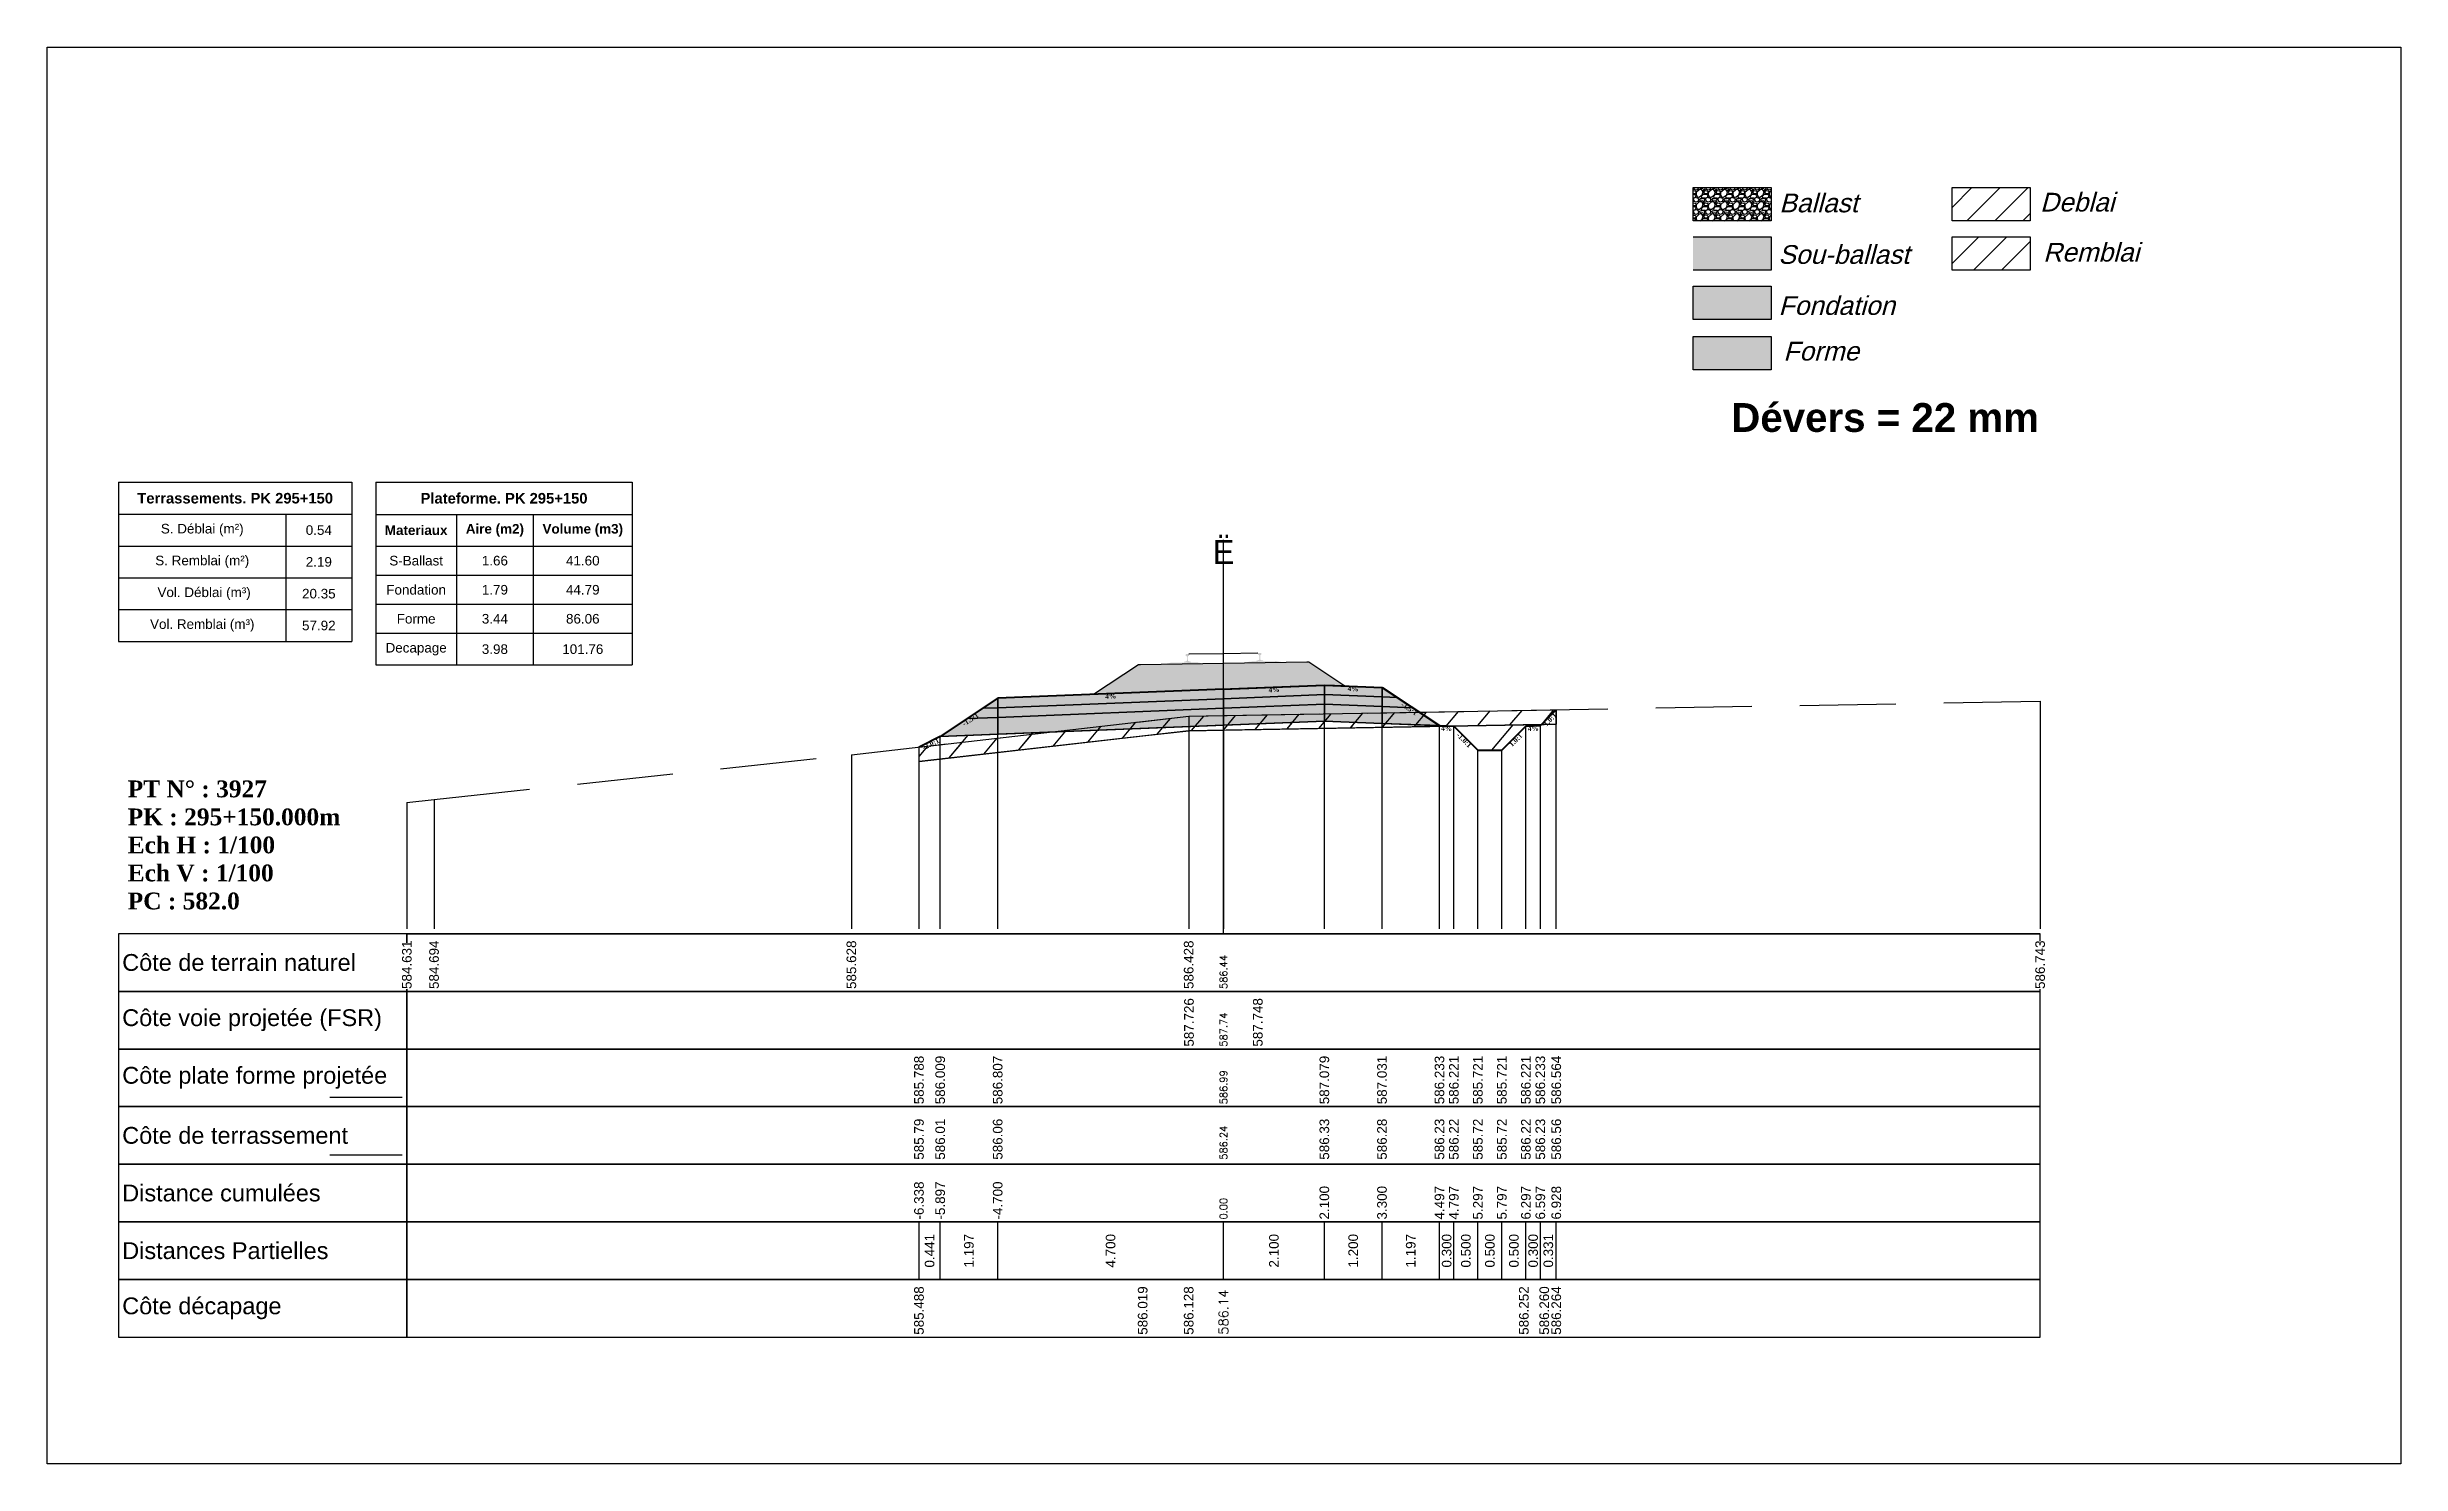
# Model space of a CAD drawing. Header units: millimetres. Extents: x 2762 to 3076, y 916 to 3305.
# Drawn here: x 2873.89 to 2922.89, y 1711.65 to 1741.15 of the extents above; entities that cross this region are included whole.
import ezdxf

# ---------------------------------------------------------------- set-up
doc = ezdxf.new("R2010")
doc.units = ezdxf.units.MM
doc.header["$LTSCALE"] = 2
doc.linetypes.add('CACHE', pattern=[9.525, 6.35, -3.175])
doc.linetypes.add('DASHED', pattern=[0.75, 0.5, -0.25])
for name, color, linetype in [('C-ANNO-TABL', 1, 'Continuous'), ('C-ANNO-TABL-TEXT', 150, 'Continuous'), ('C-ANNO-TABL-TITL', 150, 'Continuous'), ('C-ANNO-TABL-TTBL', 5, 'Continuous'), ('C-ROAD-CORR', 5, 'Continuous'), ('C-ROAD-SCTN', 7, 'Continuous')]:
    doc.layers.add(name, color=color, linetype=linetype)
doc.styles.add('ARIAL', font='arial.ttf')
doc.styles.add('C3D_Etiquette', font='romans.shx')
doc.styles.add('C3D_Profil_Travers', font='romans.shx')
doc.styles.get("Standard").update_dxf_attribs({"font": 'arial.ttf'})

msp = doc.modelspace()

# ---------------------------------------------------------------- texts
at = {"insert": (2908.949, 1733.733), "char_height": 0.6, "attachment_point": 1}
msp.add_mtext_dynamic_manual_height_columns('{\\fArial|b1|i0|c0|p34;Dévers = 22 mm}', width=8.82587, gutter_width=1.25, heights=[0], dxfattribs=at)
at = {"color": 7, "linetype": 'Continuous', "lineweight": -3}
for s, insert, char_height, attachment_point, style in [('{\\fWingdings|b0|i0|c2|p0;Ë}', (2898.38, 1730.384), 0.5, 8, 'C3D_Profil_Travers'), ('{\\fTimes New Roman|b1|i0|c0|p18;PT N° : 3927\\PPK : 295+150.000m\\PEch H : 1/100\\PEch V : 1/100\\PPC : 582.0}', (2875.568, 1723.184), 0.35, 7, 'C3D_Profil_Travers'), ('{\\fArial|b0|i0|c0|p34;Côte de terrain naturel}', (2875.454, 1722.084), 0.35, 4, 'C3D_Etiquette'), ('{\\fArial|b0|i0|c0|p34;Côte plate forme projetée}', (2875.454, 1719.684), 0.35, 4, 'C3D_Etiquette'), ('{\\fArial|b0|i0|c0|p34;Côte de terrassement}', (2875.454, 1718.484), 0.35, 4, 'C3D_Etiquette'), ('{\\fArial|b0|i0|c0|p34;Distance cumulées}', (2875.454, 1717.284), 0.35, 4, 'C3D_Etiquette'), ('{\\fArial|b0|i0|c0|p34;Distances Partielles}', (2875.454, 1716.084), 0.35, 4, 'C3D_Etiquette'), ('{\\fArial|b0|i0|c0|p34;Côte décapage}', (2875.454, 1714.884), 0.35, 4, 'C3D_Etiquette')]:
    msp.add_mtext(s, dxfattribs=dict(at, insert=insert, char_height=char_height, attachment_point=attachment_point, style=style))
at = {"color": 7, "linetype": 'Continuous', "lineweight": -3, "char_height": 0.1, "attachment_point": 2, "style": 'C3D_Etiquette'}
for s, insert, width, rotation in [('{\\fTimes New Roman|b1|i0|c0|p18;4%}', (2899.43, 1727.816), 0.37094, 2.2906), ('{\\fTimes New Roman|b1|i0|c0|p18;4%}', (2901.079, 1727.834), 0.42071, 357.7094), ('{\\fTimes New Roman|b1|i0|c0|p18;-1.5:1}', (2893.083, 1727.188), 0.34598, 33.6901), ('{\\fTimes New Roman|b1|i0|c0|p18;4%}', (2896.03, 1727.68), 0.42071, 2.2906), ('{\\fTimes New Roman|b1|i0|c0|p18;-1.5:1}', (2902.276, 1727.412), 0.34598, 326.3099), ('{\\fTimes New Roman|b1|i0|c0|p18;1.0:1}', (2905.145, 1727.179), 0.29001, 45), ('{\\fTimes New Roman|b1|i0|c0|p18;4%}', (2903.026, 1727.007), 0.42071, 357.7094), ('{\\fTimes New Roman|b1|i0|c0|p18;-1.0:1}', (2903.424, 1726.752), 0.34598, 315), ('{\\fTimes New Roman|b1|i0|c0|p18;1.0:1}', (2904.429, 1726.752), 0.29001, 45), ('{\\fTimes New Roman|b1|i0|c0|p18;4%}', (2904.827, 1727.007), 0.37094, 2.2906), ('{\\fTimes New Roman|b1|i0|c0|p18;-2.0:1}', (2892.264, 1726.679), 0.34598, 26.5651)]:
    msp.add_mtext(s, dxfattribs=dict(at, insert=insert, width=width, rotation=rotation))
at = {"color": 7, "linetype": 'Continuous', "lineweight": -3, "rotation": 90, "style": 'C3D_Profil_Travers'}
for s, insert, char_height, attachment_point in [('586.44', (2898.38, 1721.534), 0.15, 4), ('587.74', (2898.38, 1720.334), 0.15, 4), ('586.99', (2898.38, 1719.134), 0.15, 4), ('{\\fArial|b0|i0|c0|p34;585.79}', (2892.041, 1717.979), 0.2, 4), ('{\\fArial|b0|i0|c0|p34;586.01}', (2892.483, 1717.979), 0.2, 4), ('{\\fArial|b0|i0|c0|p34;586.06}', (2893.68, 1717.979), 0.2, 4), ('586.24', (2898.38, 1717.979), 0.15, 4), ('{\\fArial|b0|i0|c0|p34;586.33}', (2900.48, 1717.979), 0.2, 4), ('{\\fArial|b0|i0|c0|p34;586.28}', (2901.68, 1717.979), 0.2, 4), ('{\\fArial|b0|i0|c0|p34;586.23}', (2902.876, 1717.979), 0.2, 4), ('{\\fArial|b0|i0|c0|p34;586.22}', (2903.176, 1717.979), 0.2, 4), ('{\\fArial|b0|i0|c0|p34;585.72}', (2903.676, 1717.979), 0.2, 4), ('{\\fArial|b0|i0|c0|p34;585.72}', (2904.176, 1717.979), 0.2, 4), ('{\\fArial|b0|i0|c0|p34;586.22}', (2904.676, 1717.979), 0.2, 4), ('{\\fArial|b0|i0|c0|p34;586.23}', (2904.976, 1717.979), 0.2, 4), ('{\\fArial|b0|i0|c0|p34;586.56}', (2905.308, 1717.979), 0.2, 4), ('0.00', (2898.38, 1716.734), 0.15, 4), ('{\\fArial|b0|i0|c0|p34;0.441}', (2892.262, 1716.084), 0.2, 5), ('{\\fArial|b0|i0|c0|p34;1.197}', (2893.081, 1716.084), 0.2, 5), ('{\\fArial|b0|i0|c0|p34;4.700}', (2896.03, 1716.084), 0.2, 5), ('{\\fArial|b0|i0|c0|p34;2.100}', (2899.43, 1716.084), 0.2, 5), ('{\\fArial|b0|i0|c0|p34;1.200}', (2901.08, 1716.084), 0.2, 5), ('{\\fArial|b0|i0|c0|p34;1.197}', (2902.278, 1716.084), 0.2, 5), ('{\\fArial|b0|i0|c0|p34;0.300}', (2903.026, 1716.084), 0.2, 5), ('{\\fArial|b0|i0|c0|p34;0.500}', (2903.426, 1716.084), 0.2, 5), ('{\\fArial|b0|i0|c0|p34;0.500}', (2903.926, 1716.084), 0.2, 5), ('{\\fArial|b0|i0|c0|p34;0.500}', (2904.426, 1716.084), 0.2, 5), ('{\\fArial|b0|i0|c0|p34;0.300}', (2904.826, 1716.084), 0.2, 5), ('{\\fArial|b0|i0|c0|p34;0.331}', (2905.142, 1716.084), 0.2, 5), ('586.14', (2898.38, 1714.334), 0.2, 4)]:
    msp.add_mtext(s, dxfattribs=dict(at, insert=insert, char_height=char_height, attachment_point=attachment_point))
at = {"color": 7, "linetype": 'Continuous', "lineweight": -3, "insert": (2875.454, 1720.884), "char_height": 0.35, "attachment_point": 4}
msp.add_mtext('{\\fArial|b0|i0|c0|p34;Côte voie projetée (FSR)}', dxfattribs=at)
at = {"layer": 'C-ANNO-TABL-TEXT', "color": 7, "style": 'ARIAL', "oblique": 15}
for s, p in [('Ballast', (2909.949, 1737.705)), ('Deblai', (2915.379, 1737.721)), ('Remblai', (2915.443, 1736.679)), ('Sou-ballast', (2909.929, 1736.632)), ('Fondation', (2909.934, 1735.569)), ('Forme', (2910.034, 1734.619))]:
    msp.add_text(s, height=0.39, dxfattribs=at).set_placement(p)
at = {"layer": 'C-ANNO-TABL-TEXT', "color": 7, "linetype": 'Continuous', "lineweight": -3, "char_height": 0.2, "attachment_point": 5, "style": 'ARIAL'}
for s, insert in [('{\\fArial|b0|i0|c0|p34;\\C7;0.54}', (2879.547, 1731.088)), ('{\\fArial|b0|i0|c0|p34;\\C7;2.19}', (2879.547, 1730.426)), ('{\\fArial|b0|i0|c0|p34;\\C7;S-Ballast}', (2881.573, 1730.451)), ('{\\fArial|b0|i0|c0|p34;\\C7;1.66}', (2883.212, 1730.451)), ('{\\C18;\\c0;41.60}', (2885.042, 1730.451)), ('{\\fArial|b0|i0|c0|p34;\\C7;20.35}', (2879.547, 1729.764)), ('{\\fArial|b0|i0|c0|p34;\\C7;Fondation}', (2881.573, 1729.845)), ('{\\fArial|b0|i0|c0|p34;\\C7;1.79}', (2883.212, 1729.845)), ('{\\C18;\\c0;44.79}', (2885.042, 1729.845)), ('{\\fArial|b0|i0|c0|p34;\\C7;Forme}', (2881.573, 1729.241)), ('{\\fArial|b0|i0|c0|p34;\\C7;3.44}', (2883.212, 1729.241)), ('{\\C18;\\c0;86.06}', (2885.042, 1729.241)), ('{\\fArial|b0|i0|c0|p34;\\C7;57.92}', (2879.547, 1729.101)), ('{\\fArial|b0|i0|c0|p34;\\C7;Decapage}', (2881.573, 1728.609)), ('{\\fArial|b0|i0|c0|p34;\\C7;3.98}', (2883.212, 1728.609)), ('{\\C18;\\c0;101.76}', (2885.042, 1728.609))]:
    msp.add_mtext(s, dxfattribs=dict(at, insert=insert))
at = {"layer": 'C-ANNO-TABL-TITL', "color": 7, "linetype": 'Continuous', "lineweight": -3, "attachment_point": 5, "style": 'ARIAL'}
for s, insert, char_height in [('{\\fArial|b1|i0|c0|p34;\\C7;Terrassements. PK 295+150}', (2877.805, 1731.751), 0.22), ('{\\fArial|b1|i0|c0|p34;\\C18;\\c0;Plateforme. PK 295+150}', (2883.402, 1731.75), 0.22), ('{\\fArial|b0|i0|c0|p34;\\C7;S. Déblai (m²) }', (2877.12, 1731.088), 0.2), ('{\\fArial|b1|i0|c0|p34;\\C7;Materiaux   }', (2881.573, 1731.085), 0.2), ('{\\fArial|b1|i0|c0|p34;\\C7;Aire (m2)}', (2883.212, 1731.085), 0.2), ('{\\fArial|b1|i0|c0|p34;\\C7;Volume (m3)}', (2885.042, 1731.085), 0.2), ('{\\fArial|b0|i0|c0|p34;\\C7;S. Remblai (m²) }', (2877.12, 1730.426), 0.2), ('{\\fArial|b0|i0|c0|p34;\\C7; Vol. Déblai (m³) }', (2877.12, 1729.764), 0.2), ('{\\fArial|b0|i0|c0|p34;\\C7;Vol. Remblai (m³)}', (2877.12, 1729.101), 0.2)]:
    msp.add_mtext(s, dxfattribs=dict(at, insert=insert, char_height=char_height))

# ---------------------------------------------------------------- hatches: boundary and pattern name
h = msp.add_hatch(color=11)
h.dxf.hatch_style = 1
h.paths.add_polyline_path([(2909.781, 1737.191), (2908.155, 1737.191), (2908.155, 1736.499), (2909.781, 1736.499)])
h = msp.add_hatch(color=30)
h.dxf.hatch_style = 1
h.paths.add_polyline_path([(2909.781, 1736.164), (2908.155, 1736.164), (2908.155, 1735.472), (2909.781, 1735.472)])
h = msp.add_hatch(color=83)
h.dxf.hatch_style = 1
h.paths.add_polyline_path([(2909.781, 1735.118), (2908.155, 1735.118), (2908.155, 1734.426), (2909.781, 1734.426)])
at = {"linetype": 'Continuous', "lineweight": -3}
h = msp.add_hatch(dxfattribs=at)
h.set_pattern_fill('GRAVEL', color=252, scale=0.009, style=0)
h.set_pattern_definition([(228.0128, (2895.840379, 1727.898899), (-1.8288, -2.0574), [0.030755, -3.0447435]), (184.96974, (2895.819805, 1727.876039), (2.743199999, 0.228600013), [0.0527764, -5.2248644]), (132.51045, (2895.767227, 1727.871467), (2.286, -2.5146), [0.0372133, -3.684125]), (267.2737, (2895.678073, 1727.814317), (0.2286, 4.572), [0.0480604, -4.7579794]), (292.83365, (2895.675787, 1727.766311), (-1.143, 2.7432), [0.047127, -4.6655827]), (357.2737, (2895.694075, 1727.722877), (-4.572, 0.2286), [0.0480604, -4.7579794]), (37.69424, (2895.742081, 1727.720591), (-2.9718, -2.286), [0.0635574, -6.2921804]), (72.25533, (2895.792373, 1727.759453), (1.6002, 5.0292), [0.0600048, -5.940473]), (121.42957, (2895.810661, 1727.816603), (-1.8288, 2.9718), [0.048223, -4.774099]), (175.23636, (2895.785515, 1727.85775), (2.5146, -0.2286), [0.055054, -2.697654]), (222.39744, (2895.730651, 1727.862323), (-2.7432, -2.5146), [0.071197, -7.0485095]), (138.81407, (2895.904387, 1727.81203), (-1.6002, 1.3716), [0.0243004, -2.405751]), (171.46923, (2895.886099, 1727.828033), (2.9718, -0.4572), [0.0462314, -4.5769175]), (225, (2895.84038, 1727.83489), (-3e-17, -0.2286), [0.032329, -0.29096]), (203.1986, (2895.824377, 1727.862323), (1.143, 0.4572), [0.01741, -1.723556]), (291.8014, (2895.808375, 1727.855465), (-0.2286, 0.6858), [0.024621, -1.206428]), (30.9638, (2895.81752, 1727.832605), (0.6858, 0.4572), [0.039989, -1.292967]), (161.565, (2895.85181, 1727.85318), (0.4572, -0.2286), [0.028916, -0.693981]), (16.38954, (2895.675787, 1727.855465), (2.286, 0.6858), [0.040508, -4.0102944]), (70.34618, (2895.714649, 1727.866895), (-0.9144, -2.5146), [0.033984, -3.3643994]), (293.1986, (2895.85181, 1727.8989), (-0.4572, 1.143), [0.034819, -1.7061465]), (343.61046, (2895.865525, 1727.866895), (-2.286, 0.6858), [0.040508, -4.0102944]), (339.44395, (2895.675787, 1727.713733), (-1.143, 0.4572), [0.039063, -1.914096]), (294.77514, (2895.712363, 1727.700017), (-1.143, 2.5146), [0.0327305, -3.2403234]), (66.8014, (2895.854095, 1727.6703), (0.4572, 1.143), [0.034819, -1.7061465]), (17.35402, (2895.867811, 1727.702303), (-2.9718, -0.9144), [0.0383204, -3.793714]), (69.44395, (2895.74208, 1727.6703), (-0.4572, -1.143), [0.0195316, -1.933628]), (101.3099, (2895.84038, 1727.6703), (-0.2286, 0.9144), [0.011656, -1.1539795]), (165.9638, (2895.83809, 1727.68173), (0.6858, -0.2286), [0.047127, -0.895415]), (186.009, (2895.792373, 1727.693159), (2.286, 0.2286), [0.043674, -4.323723]), (303.69, (2895.81752, 1727.81203), (-0.2286, 0.4572), [0.032969, -0.79126]), (353.15723, (2895.835807, 1727.784599), (3.8862, -0.4572), [0.05756, -5.698441]), (60.9454, (2895.892957, 1727.77774), (-0.9144, -1.6002), [0.023536, -2.330045]), (90, (2895.90439, 1727.79831), (-0.2286, 0.2286), [0.013716, -0.214884]), (120.25644, (2895.7878, 1727.700017), (0.9144, -1.6002), [0.031758, -3.1440547]), (48.0128, (2895.771799, 1727.727449), (1.8288, 2.0574), [0.06151, -3.0139886]), (0, (2895.81295, 1727.77317), (0.2286, 0.2286), [0.059436, -0.169164]), (325.30485, (2895.872383, 1727.773169), (2.286, -1.6002), [0.036145, -3.5783385]), (254.0546, (2895.9021, 1727.752595), (-0.2286, -0.9144), [0.033285, -1.6309485]), (207.64598, (2895.892957, 1727.720591), (-4.3434, -2.286), [0.054193, -5.365122]), (175.42608, (2895.844951, 1727.695445), (-2.9718, 0.2286), [0.0573327, -5.675926])])
h.paths.add_polyline_path([(2895.676, 1727.67), (2896.608, 1728.292), (2896.651, 1728.292), (2900.114, 1728.345), (2900.158, 1728.345), (2900.908, 1727.845), (2900.48, 1727.862)])
msp.add_hatch(color=254, dxfattribs=at).paths.add_polyline_path([(2897.168, 1728.118), (2897.165, 1728.303), (2897.28, 1728.326), (2897.628, 1728.331), (2897.628, 1728.337), (2897.554, 1728.336), (2897.554, 1728.346), (2897.555, 1728.347), (2897.556, 1728.347), (2897.557, 1728.348), (2897.577, 1728.35), (2897.58, 1728.35), (2897.584, 1728.352), (2897.612, 1728.362), (2897.614, 1728.364), (2897.615, 1728.365), (2897.616, 1728.366), (2897.617, 1728.371), (2897.618, 1728.378), (2897.619, 1728.387), (2897.62, 1728.397), (2897.619, 1728.421), (2897.619, 1728.437), (2897.618, 1728.443), (2897.617, 1728.449), (2897.616, 1728.454), (2897.616, 1728.456), (2897.615, 1728.459), (2897.614, 1728.461), (2897.613, 1728.462), (2897.612, 1728.463), (2897.61, 1728.464), (2897.595, 1728.469), (2897.592, 1728.471), (2897.591, 1728.472), (2897.591, 1728.473), (2897.591, 1728.476), (2897.591, 1728.494), (2897.591, 1728.499), (2897.592, 1728.501), (2897.594, 1728.503), (2897.596, 1728.505), (2897.599, 1728.506), (2897.6, 1728.507), (2897.604, 1728.507), (2897.608, 1728.508), (2897.611, 1728.508), (2897.615, 1728.509), (2897.62, 1728.509), (2897.623, 1728.509), (2897.626, 1728.509), (2897.63, 1728.509), (2897.633, 1728.509), (2897.637, 1728.509), (2897.642, 1728.509), (2897.645, 1728.509), (2897.649, 1728.508), (2897.653, 1728.507), (2897.654, 1728.507), (2897.656, 1728.506), (2897.659, 1728.504), (2897.661, 1728.502), (2897.662, 1728.5), (2897.663, 1728.495), (2897.663, 1728.477), (2897.663, 1728.475), (2897.662, 1728.473), (2897.662, 1728.472), (2897.659, 1728.47), (2897.644, 1728.465), (2897.643, 1728.464), (2897.641, 1728.463), (2897.64, 1728.461), (2897.64, 1728.459), (2897.639, 1728.456), (2897.638, 1728.454), (2897.637, 1728.45), (2897.637, 1728.444), (2897.636, 1728.437), (2897.636, 1728.421), (2897.636, 1728.397), (2897.638, 1728.387), (2897.639, 1728.378), (2897.64, 1728.371), (2897.641, 1728.367), (2897.642, 1728.365), (2897.643, 1728.364), (2897.646, 1728.363), (2897.674, 1728.353), (2897.677, 1728.352), (2897.68, 1728.351), (2897.7, 1728.35), (2897.702, 1728.35), (2897.703, 1728.349), (2897.704, 1728.348), (2897.704, 1728.338), (2897.63, 1728.337), (2897.63, 1728.332), (2897.834, 1728.335), (2897.966, 1728.306), (2898.8, 1728.319), (2898.931, 1728.352), (2899.135, 1728.355), (2899.135, 1728.36), (2899.061, 1728.359), (2899.061, 1728.369), (2899.062, 1728.37), (2899.063, 1728.371), (2899.064, 1728.371), (2899.084, 1728.373), (2899.087, 1728.374), (2899.09, 1728.375), (2899.119, 1728.386), (2899.121, 1728.387), (2899.122, 1728.388), (2899.123, 1728.39), (2899.124, 1728.394), (2899.125, 1728.401), (2899.126, 1728.41), (2899.127, 1728.421), (2899.126, 1728.444), (2899.125, 1728.46), (2899.125, 1728.467), (2899.124, 1728.473), (2899.123, 1728.477), (2899.122, 1728.479), (2899.122, 1728.482), (2899.121, 1728.484), (2899.12, 1728.486), (2899.118, 1728.487), (2899.117, 1728.487), (2899.102, 1728.493), (2899.099, 1728.494), (2899.098, 1728.495), (2899.098, 1728.497), (2899.098, 1728.499), (2899.097, 1728.517), (2899.098, 1728.522), (2899.099, 1728.524), (2899.101, 1728.526), (2899.103, 1728.528), (2899.106, 1728.529), (2899.107, 1728.53), (2899.11, 1728.531), (2899.115, 1728.531), (2899.118, 1728.532), (2899.122, 1728.532), (2899.127, 1728.532), (2899.13, 1728.532), (2899.133, 1728.532), (2899.136, 1728.532), (2899.14, 1728.532), (2899.144, 1728.532), (2899.149, 1728.532), (2899.152, 1728.532), (2899.156, 1728.531), (2899.16, 1728.531), (2899.161, 1728.53), (2899.163, 1728.529), (2899.166, 1728.527), (2899.168, 1728.525), (2899.169, 1728.523), (2899.169, 1728.519), (2899.17, 1728.5), (2899.17, 1728.498), (2899.169, 1728.496), (2899.169, 1728.495), (2899.166, 1728.494), (2899.151, 1728.488), (2899.149, 1728.487), (2899.148, 1728.486), (2899.147, 1728.484), (2899.146, 1728.483), (2899.146, 1728.479), (2899.145, 1728.477), (2899.144, 1728.473), (2899.144, 1728.467), (2899.143, 1728.46), (2899.143, 1728.445), (2899.143, 1728.421), (2899.145, 1728.41), (2899.146, 1728.401), (2899.147, 1728.394), (2899.148, 1728.39), (2899.149, 1728.389), (2899.15, 1728.388), (2899.152, 1728.386), (2899.181, 1728.376), (2899.184, 1728.375), (2899.187, 1728.375), (2899.207, 1728.373), (2899.209, 1728.373), (2899.21, 1728.372), (2899.211, 1728.371), (2899.211, 1728.362), (2899.137, 1728.36), (2899.137, 1728.355), (2899.485, 1728.36), (2899.6, 1728.341), (2899.603, 1728.156)])
h = msp.add_hatch(color=11, dxfattribs=at)
h.paths.add_polyline_path([(2901.68, 1727.614), (2901.68, 1727.814), (2901.999, 1727.602)])
h.paths.add_polyline_path([(2900.48, 1727.662), (2900.48, 1727.862), (2901.68, 1727.814), (2901.68, 1727.614)])
h.paths.add_polyline_path([(2898.38, 1727.578), (2898.38, 1727.778), (2900.48, 1727.862), (2900.48, 1727.662)])
h.paths.add_polyline_path([(2893.68, 1727.39), (2893.68, 1727.59), (2898.38, 1727.778), (2898.38, 1727.578)])
h.paths.add_polyline_path([(2893.36, 1727.378), (2893.68, 1727.59), (2893.68, 1727.39)])
h = msp.add_hatch(dxfattribs=at)
h.set_pattern_fill('_U', color=150, scale=0.5, angle=50, style=0, pattern_type=0)
h.set_pattern_definition([(50, (2905.0024, 1727.04253), (-0.383022, 0.321394), [])])
h.paths.add_polyline_path([(2905.002, 1727.043), (2905.308, 1727.348), (2905.308, 1727.048), (2905.308, 1727.048)])
h.paths.add_polyline_path([(2902.455, 1727.297), (2905.308, 1727.348), (2905.002, 1727.043), (2903.081, 1727.008), (2902.876, 1727.017)])
h.paths.add_polyline_path([(2892.041, 1726.272), (2892.041, 1726.572), (2897.656, 1727.212), (2902.455, 1727.297), (2902.876, 1727.017), (2903.081, 1727.008), (2897.656, 1726.912)])
h = msp.add_hatch(dxfattribs=at)
h.set_pattern_fill('_U', color=3, angle=50, style=0, pattern_type=0)
h.set_pattern_definition([(50, (2905.0024, 1727.0425), (-0.766044, 0.64279), [])])
h.paths.add_polyline_path([(2905.002, 1727.043), (2905.308, 1727.348), (2905.308, 1727.048), (2905.308, 1727.048)])
h.paths.add_polyline_path([(2892.041, 1726.272), (2892.041, 1726.572), (2892.483, 1726.793), (2900.48, 1727.112), (2903.081, 1727.008), (2897.656, 1726.912)])
h = msp.add_hatch(color=83, dxfattribs=at)
h.paths.add_polyline_path([(2901.68, 1727.064), (2901.68, 1727.414), (2902.318, 1727.389), (2902.876, 1727.017)])
h.paths.add_polyline_path([(2900.48, 1727.112), (2900.48, 1727.462), (2901.68, 1727.414), (2901.68, 1727.064)])
h.paths.add_polyline_path([(2898.38, 1727.028), (2898.38, 1727.378), (2900.48, 1727.462), (2900.48, 1727.112)])
h.paths.add_polyline_path([(2893.68, 1726.84), (2893.68, 1727.19), (2898.38, 1727.378), (2898.38, 1727.028)])
h.paths.add_polyline_path([(2892.483, 1726.793), (2893.041, 1727.165), (2893.68, 1727.19), (2893.68, 1726.84)])
h = msp.add_hatch(color=30, dxfattribs=at)
h.paths.add_polyline_path([(2901.68, 1727.414), (2901.68, 1727.614), (2901.999, 1727.602), (2902.318, 1727.389)])
h.paths.add_polyline_path([(2900.48, 1727.462), (2900.48, 1727.662), (2901.68, 1727.614), (2901.68, 1727.414)])
h.paths.add_polyline_path([(2898.38, 1727.378), (2898.38, 1727.578), (2900.48, 1727.662), (2900.48, 1727.462)])
h.paths.add_polyline_path([(2893.68, 1727.19), (2893.68, 1727.39), (2898.38, 1727.578), (2898.38, 1727.378)])
h.paths.add_polyline_path([(2893.041, 1727.165), (2893.36, 1727.378), (2893.68, 1727.39), (2893.68, 1727.19)])
h = msp.add_hatch(dxfattribs=at)
h.set_pattern_fill('_U', color=1, angle=50, style=0, pattern_type=0)
h.set_pattern_definition([(50, (2903.0814, 1727.0084), (-0.76604, 0.6428), [])])
h.paths.add_polyline_path([(2903.081, 1727.008), (2905.002, 1727.043), (2904.976, 1727.017), (2904.676, 1727.005), (2904.176, 1726.505), (2903.676, 1726.505), (2903.176, 1727.005)])

# ---------------------------------------------------------------- linework, layer by layer
for p, q in [((2908.155, 1738.219), (2909.781, 1738.219)), ((2908.155, 1738.219), (2909.781, 1738.219)), ((2908.155, 1737.527), (2908.155, 1738.219)), ((2909.781, 1738.219), (2909.781, 1737.527)), ((2909.781, 1738.219), (2909.781, 1737.527)), ((2913.548, 1738.219), (2915.174, 1738.219)), ((2913.548, 1737.527), (2913.548, 1738.219)), ((2915.174, 1738.219), (2915.174, 1737.527)), ((2909.781, 1737.527), (2908.155, 1737.527)), ((2909.781, 1737.527), (2908.155, 1737.527)), ((2908.155, 1737.191), (2909.781, 1737.191)), ((2909.781, 1737.191), (2909.781, 1736.499)), ((2915.174, 1737.527), (2913.548, 1737.527)), ((2913.548, 1737.191), (2915.174, 1737.191)), ((2913.548, 1736.499), (2913.548, 1737.191)), ((2915.174, 1737.191), (2915.174, 1736.499)), ((2909.781, 1736.499), (2908.155, 1736.499)), ((2908.155, 1736.164), (2909.781, 1736.164)), ((2908.155, 1735.472), (2908.155, 1736.164)), ((2909.781, 1736.164), (2909.781, 1735.472)), ((2915.174, 1736.499), (2913.548, 1736.499)), ((2909.781, 1735.472), (2908.155, 1735.472)), ((2908.155, 1735.118), (2909.781, 1735.118)), ((2908.155, 1734.426), (2908.155, 1735.118)), ((2909.781, 1735.118), (2909.781, 1734.426)), ((2909.781, 1734.426), (2908.155, 1734.426))]:
    msp.add_line(p, q)
at = {"linetype": 'Continuous'}
for p, q in [((2908.158, 1738.172), (2908.155, 1738.173)), ((2908.155, 1738.17), (2908.158, 1738.172)), ((2908.195, 1738.144), (2908.155, 1738.15)), ((2908.155, 1738.104), (2908.205, 1738.098)), ((2908.155, 1738.083), (2908.181, 1738.083)), ((2908.161, 1738.219), (2908.174, 1738.188)), ((2908.173, 1738.188), (2908.216, 1738.175)), ((2908.18, 1738.086), (2908.214, 1738.063)), ((2908.218, 1738.128), (2908.197, 1738.145)), ((2908.204, 1738.088), (2908.217, 1738.111)), ((2908.214, 1738.061), (2908.204, 1738.025)), ((2908.216, 1738.175), (2908.26, 1738.188)), ((2908.219, 1738.129), (2908.217, 1738.076)), ((2908.217, 1738.111), (2908.217, 1738.127)), ((2908.217, 1738.076), (2908.237, 1738.028)), ((2908.284, 1738.175), (2908.225, 1738.122)), ((2908.26, 1738.187), (2908.271, 1738.219)), ((2908.337, 1738.175), (2908.276, 1738.18)), ((2908.29, 1738.025), (2908.346, 1738.068)), ((2908.317, 1738.193), (2908.293, 1738.219)), ((2908.36, 1738.199), (2908.302, 1738.194)), ((2908.324, 1738.033), (2908.369, 1738.083)), ((2908.343, 1738.003), (2908.325, 1738.034)), ((2908.364, 1738.131), (2908.336, 1738.176)), ((2908.346, 1738.068), (2908.366, 1738.132)), ((2908.363, 1738.175), (2908.373, 1738.15)), ((2908.382, 1738.183), (2908.364, 1738.176)), ((2908.369, 1738.083), (2908.435, 1738.083)), ((2908.374, 1738.149), (2908.412, 1738.172)), ((2908.399, 1738.152), (2908.374, 1738.127)), ((2908.374, 1738.127), (2908.394, 1738.096)), ((2908.394, 1738.219), (2908.376, 1738.198)), ((2908.394, 1738.219), (2908.376, 1738.198)), ((2908.412, 1738.172), (2908.381, 1738.182)), ((2908.395, 1738.106), (2908.459, 1738.098)), ((2908.449, 1738.144), (2908.399, 1738.151)), ((2908.449, 1738.144), (2908.399, 1738.151)), ((2908.415, 1738.219), (2908.428, 1738.188)), ((2908.415, 1738.219), (2908.428, 1738.188)), ((2908.427, 1738.188), (2908.47, 1738.175)), ((2908.427, 1738.188), (2908.47, 1738.175)), ((2908.434, 1738.086), (2908.468, 1738.063)), ((2908.472, 1738.128), (2908.451, 1738.145)), ((2908.472, 1738.128), (2908.451, 1738.145)), ((2908.458, 1738.088), (2908.471, 1738.111)), ((2908.468, 1738.061), (2908.458, 1738.025)), ((2908.47, 1738.175), (2908.514, 1738.188)), ((2908.47, 1738.175), (2908.514, 1738.188)), ((2908.473, 1738.129), (2908.471, 1738.076)), ((2908.473, 1738.129), (2908.471, 1738.076)), ((2908.471, 1738.111), (2908.471, 1738.127)), ((2908.471, 1738.111), (2908.471, 1738.127)), ((2908.471, 1738.076), (2908.491, 1738.028)), ((2908.538, 1738.175), (2908.479, 1738.122)), ((2908.538, 1738.175), (2908.479, 1738.122)), ((2908.514, 1738.187), (2908.525, 1738.219)), ((2908.514, 1738.187), (2908.525, 1738.219)), ((2908.591, 1738.175), (2908.53, 1738.18)), ((2908.591, 1738.175), (2908.53, 1738.18)), ((2908.544, 1738.025), (2908.6, 1738.068)), ((2908.544, 1738.025), (2908.6, 1738.068)), ((2908.571, 1738.193), (2908.547, 1738.219)), ((2908.571, 1738.193), (2908.547, 1738.219)), ((2908.614, 1738.199), (2908.556, 1738.194)), ((2908.614, 1738.199), (2908.556, 1738.194)), ((2908.578, 1738.033), (2908.623, 1738.083)), ((2908.578, 1738.033), (2908.623, 1738.083)), ((2908.597, 1738.003), (2908.579, 1738.034)), ((2908.597, 1738.003), (2908.579, 1738.034)), ((2908.618, 1738.131), (2908.59, 1738.176)), ((2908.618, 1738.131), (2908.59, 1738.176)), ((2908.6, 1738.068), (2908.62, 1738.132)), ((2908.6, 1738.068), (2908.62, 1738.132)), ((2908.617, 1738.175), (2908.627, 1738.15)), ((2908.617, 1738.175), (2908.627, 1738.15)), ((2908.636, 1738.183), (2908.618, 1738.176)), ((2908.636, 1738.183), (2908.618, 1738.176)), ((2908.623, 1738.083), (2908.689, 1738.083)), ((2908.623, 1738.083), (2908.689, 1738.083)), ((2908.628, 1738.149), (2908.666, 1738.172)), ((2908.628, 1738.149), (2908.666, 1738.172)), ((2908.653, 1738.152), (2908.628, 1738.127)), ((2908.653, 1738.152), (2908.628, 1738.127)), ((2908.628, 1738.127), (2908.648, 1738.096)), ((2908.628, 1738.127), (2908.648, 1738.096)), ((2908.648, 1738.219), (2908.63, 1738.198)), ((2908.648, 1738.219), (2908.63, 1738.198)), ((2908.666, 1738.172), (2908.635, 1738.182)), ((2908.666, 1738.172), (2908.635, 1738.182)), ((2908.649, 1738.106), (2908.713, 1738.098)), ((2908.649, 1738.106), (2908.713, 1738.098)), ((2908.703, 1738.144), (2908.653, 1738.151)), ((2908.703, 1738.144), (2908.653, 1738.151)), ((2908.669, 1738.219), (2908.682, 1738.188)), ((2908.669, 1738.219), (2908.682, 1738.188)), ((2908.681, 1738.188), (2908.724, 1738.175)), ((2908.681, 1738.188), (2908.724, 1738.175)), ((2908.688, 1738.086), (2908.722, 1738.063)), ((2908.688, 1738.086), (2908.722, 1738.063)), ((2908.726, 1738.128), (2908.705, 1738.145)), ((2908.726, 1738.128), (2908.705, 1738.145)), ((2908.712, 1738.088), (2908.725, 1738.111)), ((2908.712, 1738.088), (2908.725, 1738.111)), ((2908.722, 1738.061), (2908.712, 1738.025)), ((2908.722, 1738.061), (2908.712, 1738.025)), ((2908.724, 1738.175), (2908.768, 1738.188)), ((2908.724, 1738.175), (2908.768, 1738.188)), ((2908.727, 1738.129), (2908.725, 1738.076)), ((2908.727, 1738.129), (2908.725, 1738.076)), ((2908.725, 1738.111), (2908.725, 1738.127)), ((2908.725, 1738.111), (2908.725, 1738.127)), ((2908.725, 1738.076), (2908.745, 1738.028)), ((2908.725, 1738.076), (2908.745, 1738.028)), ((2908.792, 1738.175), (2908.733, 1738.122)), ((2908.792, 1738.175), (2908.733, 1738.122)), ((2908.768, 1738.187), (2908.779, 1738.219)), ((2908.768, 1738.187), (2908.779, 1738.219)), ((2908.845, 1738.175), (2908.784, 1738.18)), ((2908.845, 1738.175), (2908.784, 1738.18)), ((2908.798, 1738.025), (2908.854, 1738.068)), ((2908.798, 1738.025), (2908.854, 1738.068)), ((2908.825, 1738.193), (2908.801, 1738.219)), ((2908.825, 1738.193), (2908.801, 1738.219)), ((2908.868, 1738.199), (2908.81, 1738.194)), ((2908.868, 1738.199), (2908.81, 1738.194)), ((2908.832, 1738.033), (2908.877, 1738.083)), ((2908.832, 1738.033), (2908.877, 1738.083)), ((2908.851, 1738.003), (2908.833, 1738.034)), ((2908.851, 1738.003), (2908.833, 1738.034)), ((2908.872, 1738.131), (2908.844, 1738.176)), ((2908.872, 1738.131), (2908.844, 1738.176)), ((2908.854, 1738.068), (2908.874, 1738.132)), ((2908.854, 1738.068), (2908.874, 1738.132)), ((2908.871, 1738.175), (2908.881, 1738.15)), ((2908.871, 1738.175), (2908.881, 1738.15)), ((2908.89, 1738.183), (2908.872, 1738.176)), ((2908.89, 1738.183), (2908.872, 1738.176)), ((2908.877, 1738.083), (2908.943, 1738.083)), ((2908.877, 1738.083), (2908.943, 1738.083)), ((2908.882, 1738.149), (2908.92, 1738.172)), ((2908.882, 1738.149), (2908.92, 1738.172)), ((2908.907, 1738.152), (2908.882, 1738.127)), ((2908.907, 1738.152), (2908.882, 1738.127)), ((2908.882, 1738.127), (2908.902, 1738.096)), ((2908.882, 1738.127), (2908.902, 1738.096)), ((2908.902, 1738.219), (2908.884, 1738.198)), ((2908.902, 1738.219), (2908.884, 1738.198)), ((2908.92, 1738.172), (2908.889, 1738.182)), ((2908.92, 1738.172), (2908.889, 1738.182)), ((2908.903, 1738.106), (2908.967, 1738.098)), ((2908.903, 1738.106), (2908.967, 1738.098)), ((2908.957, 1738.144), (2908.907, 1738.151)), ((2908.957, 1738.144), (2908.907, 1738.151)), ((2908.923, 1738.219), (2908.936, 1738.188)), ((2908.923, 1738.219), (2908.936, 1738.188)), ((2908.935, 1738.188), (2908.978, 1738.175)), ((2908.935, 1738.188), (2908.978, 1738.175)), ((2908.942, 1738.086), (2908.976, 1738.063)), ((2908.942, 1738.086), (2908.976, 1738.063)), ((2908.98, 1738.128), (2908.959, 1738.145)), ((2908.98, 1738.128), (2908.959, 1738.145)), ((2908.966, 1738.088), (2908.979, 1738.111)), ((2908.966, 1738.088), (2908.979, 1738.111)), ((2908.976, 1738.061), (2908.966, 1738.025)), ((2908.976, 1738.061), (2908.966, 1738.025)), ((2908.978, 1738.175), (2909.022, 1738.188)), ((2908.978, 1738.175), (2909.022, 1738.188)), ((2908.981, 1738.129), (2908.979, 1738.076)), ((2908.981, 1738.129), (2908.979, 1738.076)), ((2908.979, 1738.111), (2908.979, 1738.127)), ((2908.979, 1738.111), (2908.979, 1738.127)), ((2908.979, 1738.076), (2908.999, 1738.028)), ((2908.979, 1738.076), (2908.999, 1738.028)), ((2909.046, 1738.175), (2908.987, 1738.122)), ((2909.046, 1738.175), (2908.987, 1738.122)), ((2909.022, 1738.187), (2909.033, 1738.219)), ((2909.022, 1738.187), (2909.033, 1738.219)), ((2909.099, 1738.175), (2909.038, 1738.18)), ((2909.099, 1738.175), (2909.038, 1738.18)), ((2909.052, 1738.025), (2909.108, 1738.068)), ((2909.052, 1738.025), (2909.108, 1738.068)), ((2909.079, 1738.193), (2909.055, 1738.219)), ((2909.079, 1738.193), (2909.055, 1738.219)), ((2909.122, 1738.199), (2909.064, 1738.194)), ((2909.122, 1738.199), (2909.064, 1738.194)), ((2909.086, 1738.033), (2909.131, 1738.083)), ((2909.086, 1738.033), (2909.131, 1738.083)), ((2909.105, 1738.003), (2909.087, 1738.034)), ((2909.105, 1738.003), (2909.087, 1738.034)), ((2909.126, 1738.131), (2909.098, 1738.176)), ((2909.126, 1738.131), (2909.098, 1738.176)), ((2909.108, 1738.068), (2909.128, 1738.132)), ((2909.108, 1738.068), (2909.128, 1738.132)), ((2909.125, 1738.175), (2909.135, 1738.15)), ((2909.125, 1738.175), (2909.135, 1738.15)), ((2909.144, 1738.183), (2909.126, 1738.176)), ((2909.144, 1738.183), (2909.126, 1738.176)), ((2909.131, 1738.083), (2909.197, 1738.083)), ((2909.131, 1738.083), (2909.197, 1738.083)), ((2909.136, 1738.149), (2909.174, 1738.172)), ((2909.136, 1738.149), (2909.174, 1738.172)), ((2909.161, 1738.152), (2909.136, 1738.127)), ((2909.161, 1738.152), (2909.136, 1738.127)), ((2909.136, 1738.127), (2909.156, 1738.096)), ((2909.136, 1738.127), (2909.156, 1738.096)), ((2909.156, 1738.219), (2909.138, 1738.198)), ((2909.156, 1738.219), (2909.138, 1738.198)), ((2909.174, 1738.172), (2909.143, 1738.182)), ((2909.174, 1738.172), (2909.143, 1738.182)), ((2909.157, 1738.106), (2909.221, 1738.098)), ((2909.157, 1738.106), (2909.221, 1738.098)), ((2909.211, 1738.144), (2909.161, 1738.151)), ((2909.211, 1738.144), (2909.161, 1738.151)), ((2909.177, 1738.219), (2909.19, 1738.188)), ((2909.177, 1738.219), (2909.19, 1738.188)), ((2909.189, 1738.188), (2909.232, 1738.175)), ((2909.189, 1738.188), (2909.232, 1738.175)), ((2909.196, 1738.086), (2909.23, 1738.063)), ((2909.196, 1738.086), (2909.23, 1738.063)), ((2909.234, 1738.128), (2909.213, 1738.145)), ((2909.234, 1738.128), (2909.213, 1738.145)), ((2909.22, 1738.088), (2909.233, 1738.111)), ((2909.22, 1738.088), (2909.233, 1738.111)), ((2909.23, 1738.061), (2909.22, 1738.025)), ((2909.23, 1738.061), (2909.22, 1738.025)), ((2909.232, 1738.175), (2909.276, 1738.188)), ((2909.232, 1738.175), (2909.276, 1738.188)), ((2909.235, 1738.129), (2909.233, 1738.076)), ((2909.235, 1738.129), (2909.233, 1738.076)), ((2909.233, 1738.111), (2909.233, 1738.127)), ((2909.233, 1738.111), (2909.233, 1738.127)), ((2909.233, 1738.076), (2909.253, 1738.028)), ((2909.233, 1738.076), (2909.253, 1738.028)), ((2909.3, 1738.175), (2909.241, 1738.122)), ((2909.3, 1738.175), (2909.241, 1738.122)), ((2909.276, 1738.187), (2909.287, 1738.219)), ((2909.276, 1738.187), (2909.287, 1738.219)), ((2909.353, 1738.175), (2909.292, 1738.18)), ((2909.353, 1738.175), (2909.292, 1738.18)), ((2909.306, 1738.025), (2909.362, 1738.068)), ((2909.306, 1738.025), (2909.362, 1738.068)), ((2909.333, 1738.193), (2909.309, 1738.219)), ((2909.333, 1738.193), (2909.309, 1738.219)), ((2909.376, 1738.199), (2909.318, 1738.194)), ((2909.376, 1738.199), (2909.318, 1738.194)), ((2909.34, 1738.033), (2909.385, 1738.083)), ((2909.34, 1738.033), (2909.385, 1738.083)), ((2909.359, 1738.003), (2909.341, 1738.034)), ((2909.359, 1738.003), (2909.341, 1738.034)), ((2909.38, 1738.131), (2909.352, 1738.176)), ((2909.38, 1738.131), (2909.352, 1738.176)), ((2909.362, 1738.068), (2909.382, 1738.132)), ((2909.362, 1738.068), (2909.382, 1738.132)), ((2909.379, 1738.175), (2909.389, 1738.15)), ((2909.379, 1738.175), (2909.389, 1738.15)), ((2909.398, 1738.183), (2909.38, 1738.176)), ((2909.398, 1738.183), (2909.38, 1738.176)), ((2909.385, 1738.083), (2909.451, 1738.083)), ((2909.385, 1738.083), (2909.451, 1738.083)), ((2909.39, 1738.149), (2909.428, 1738.172)), ((2909.39, 1738.149), (2909.428, 1738.172)), ((2909.415, 1738.152), (2909.39, 1738.127)), ((2909.415, 1738.152), (2909.39, 1738.127)), ((2909.39, 1738.127), (2909.41, 1738.096)), ((2909.39, 1738.127), (2909.41, 1738.096)), ((2909.41, 1738.219), (2909.392, 1738.198)), ((2909.41, 1738.219), (2909.392, 1738.198)), ((2909.428, 1738.172), (2909.397, 1738.182)), ((2909.428, 1738.172), (2909.397, 1738.182)), ((2909.411, 1738.106), (2909.475, 1738.098)), ((2909.411, 1738.106), (2909.475, 1738.098)), ((2909.465, 1738.144), (2909.415, 1738.151)), ((2909.465, 1738.144), (2909.415, 1738.151)), ((2909.431, 1738.219), (2909.444, 1738.188)), ((2909.431, 1738.219), (2909.444, 1738.188)), ((2909.443, 1738.188), (2909.486, 1738.175)), ((2909.443, 1738.188), (2909.486, 1738.175)), ((2909.45, 1738.086), (2909.484, 1738.063)), ((2909.45, 1738.086), (2909.484, 1738.063)), ((2909.488, 1738.128), (2909.467, 1738.145)), ((2909.488, 1738.128), (2909.467, 1738.145)), ((2909.474, 1738.088), (2909.487, 1738.111)), ((2909.474, 1738.088), (2909.487, 1738.111)), ((2909.484, 1738.061), (2909.474, 1738.025)), ((2909.484, 1738.061), (2909.474, 1738.025)), ((2909.486, 1738.175), (2909.53, 1738.188)), ((2909.486, 1738.175), (2909.53, 1738.188)), ((2909.489, 1738.129), (2909.487, 1738.076)), ((2909.489, 1738.129), (2909.487, 1738.076)), ((2909.487, 1738.111), (2909.487, 1738.127)), ((2909.487, 1738.111), (2909.487, 1738.127)), ((2909.487, 1738.076), (2909.507, 1738.028)), ((2909.487, 1738.076), (2909.507, 1738.028)), ((2909.554, 1738.175), (2909.495, 1738.122)), ((2909.554, 1738.175), (2909.495, 1738.122)), ((2909.53, 1738.187), (2909.541, 1738.219)), ((2909.53, 1738.187), (2909.541, 1738.219)), ((2909.607, 1738.175), (2909.546, 1738.18)), ((2909.607, 1738.175), (2909.546, 1738.18)), ((2909.56, 1738.025), (2909.616, 1738.068)), ((2909.56, 1738.025), (2909.616, 1738.068)), ((2909.587, 1738.193), (2909.563, 1738.219)), ((2909.587, 1738.193), (2909.563, 1738.219)), ((2909.63, 1738.199), (2909.572, 1738.194)), ((2909.63, 1738.199), (2909.572, 1738.194)), ((2909.594, 1738.033), (2909.639, 1738.083)), ((2909.594, 1738.033), (2909.639, 1738.083)), ((2909.613, 1738.003), (2909.595, 1738.034)), ((2909.613, 1738.003), (2909.595, 1738.034)), ((2909.634, 1738.131), (2909.606, 1738.176)), ((2909.634, 1738.131), (2909.606, 1738.176)), ((2909.616, 1738.068), (2909.636, 1738.132)), ((2909.616, 1738.068), (2909.636, 1738.132)), ((2909.633, 1738.175), (2909.643, 1738.15)), ((2909.633, 1738.175), (2909.643, 1738.15)), ((2909.652, 1738.183), (2909.634, 1738.176)), ((2909.652, 1738.183), (2909.634, 1738.176)), ((2909.639, 1738.083), (2909.705, 1738.083)), ((2909.639, 1738.083), (2909.705, 1738.083)), ((2909.644, 1738.149), (2909.682, 1738.172)), ((2909.644, 1738.149), (2909.682, 1738.172)), ((2909.669, 1738.152), (2909.644, 1738.127)), ((2909.669, 1738.152), (2909.644, 1738.127)), ((2909.644, 1738.127), (2909.664, 1738.096)), ((2909.644, 1738.127), (2909.664, 1738.096)), ((2909.664, 1738.219), (2909.646, 1738.198)), ((2909.664, 1738.219), (2909.646, 1738.198)), ((2909.682, 1738.172), (2909.651, 1738.182)), ((2909.682, 1738.172), (2909.651, 1738.182)), ((2909.665, 1738.106), (2909.729, 1738.098)), ((2909.665, 1738.106), (2909.729, 1738.098)), ((2909.719, 1738.144), (2909.669, 1738.151)), ((2909.719, 1738.144), (2909.669, 1738.151)), ((2909.685, 1738.219), (2909.698, 1738.188)), ((2909.685, 1738.219), (2909.698, 1738.188)), ((2909.697, 1738.188), (2909.74, 1738.175)), ((2909.697, 1738.188), (2909.74, 1738.175)), ((2909.704, 1738.086), (2909.738, 1738.063)), ((2909.704, 1738.086), (2909.738, 1738.063)), ((2909.742, 1738.128), (2909.721, 1738.145)), ((2909.742, 1738.128), (2909.721, 1738.145)), ((2909.728, 1738.088), (2909.741, 1738.111)), ((2909.728, 1738.088), (2909.741, 1738.111)), ((2909.738, 1738.061), (2909.728, 1738.025)), ((2909.738, 1738.061), (2909.728, 1738.025)), ((2909.74, 1738.175), (2909.781, 1738.187)), ((2909.74, 1738.175), (2909.781, 1738.187)), ((2909.743, 1738.129), (2909.741, 1738.076)), ((2909.743, 1738.129), (2909.741, 1738.076)), ((2909.741, 1738.111), (2909.741, 1738.127)), ((2909.741, 1738.111), (2909.741, 1738.127)), ((2909.741, 1738.076), (2909.761, 1738.028)), ((2909.741, 1738.076), (2909.761, 1738.028)), ((2909.781, 1738.151), (2909.749, 1738.122)), ((2909.781, 1738.151), (2909.749, 1738.122)), ((2908.207, 1738.019), (2908.155, 1737.992)), ((2908.158, 1737.918), (2908.155, 1737.919)), ((2908.155, 1737.916), (2908.158, 1737.918)), ((2908.195, 1737.89), (2908.155, 1737.896)), ((2908.155, 1737.85), (2908.205, 1737.844)), ((2908.155, 1737.829), (2908.181, 1737.829)), ((2908.207, 1737.765), (2908.155, 1737.738)), ((2908.158, 1737.664), (2908.155, 1737.665)), ((2908.155, 1737.662), (2908.158, 1737.664)), ((2908.195, 1737.636), (2908.155, 1737.642)), ((2908.155, 1737.596), (2908.205, 1737.59)), ((2908.155, 1737.575), (2908.181, 1737.575)), ((2908.159, 1737.969), (2908.174, 1737.934)), ((2908.159, 1737.715), (2908.174, 1737.68)), ((2908.16, 1737.969), (2908.176, 1738.005)), ((2908.16, 1737.715), (2908.176, 1737.751)), ((2908.173, 1737.934), (2908.216, 1737.921)), ((2908.173, 1737.68), (2908.216, 1737.667)), ((2908.176, 1738.005), (2908.217, 1738.018)), ((2908.176, 1737.751), (2908.217, 1737.764)), ((2908.18, 1737.832), (2908.214, 1737.809)), ((2908.18, 1737.578), (2908.214, 1737.555)), ((2908.218, 1737.874), (2908.197, 1737.891)), ((2908.218, 1737.62), (2908.197, 1737.637)), ((2908.204, 1737.834), (2908.217, 1737.857)), ((2908.214, 1737.807), (2908.204, 1737.771)), ((2908.204, 1737.58), (2908.217, 1737.603)), ((2908.214, 1737.553), (2908.206, 1737.527)), ((2908.216, 1738.016), (2908.257, 1738.001)), ((2908.216, 1737.921), (2908.26, 1737.934)), ((2908.216, 1737.762), (2908.257, 1737.747)), ((2908.216, 1737.667), (2908.26, 1737.68)), ((2908.219, 1737.875), (2908.217, 1737.822)), ((2908.217, 1737.857), (2908.217, 1737.873)), ((2908.217, 1737.822), (2908.237, 1737.774)), ((2908.219, 1737.621), (2908.217, 1737.568)), ((2908.217, 1737.603), (2908.217, 1737.619)), ((2908.217, 1737.568), (2908.235, 1737.527)), ((2908.284, 1737.921), (2908.225, 1737.868)), ((2908.284, 1737.667), (2908.225, 1737.614)), ((2908.237, 1738.025), (2908.29, 1738.022)), ((2908.237, 1737.771), (2908.29, 1737.768)), ((2908.256, 1738.003), (2908.271, 1737.97)), ((2908.256, 1737.749), (2908.271, 1737.716)), ((2908.26, 1737.933), (2908.273, 1737.969)), ((2908.26, 1737.679), (2908.273, 1737.715)), ((2908.337, 1737.921), (2908.276, 1737.926)), ((2908.337, 1737.667), (2908.276, 1737.672)), ((2908.317, 1737.939), (2908.289, 1737.969)), ((2908.317, 1737.685), (2908.289, 1737.715)), ((2908.29, 1737.969), (2908.298, 1737.989)), ((2908.29, 1737.771), (2908.346, 1737.814)), ((2908.29, 1737.715), (2908.298, 1737.735)), ((2908.346, 1737.989), (2908.298, 1737.984)), ((2908.346, 1737.735), (2908.298, 1737.73)), ((2908.36, 1737.945), (2908.302, 1737.94)), ((2908.36, 1737.691), (2908.302, 1737.686)), ((2908.302, 1737.527), (2908.346, 1737.56)), ((2908.324, 1737.779), (2908.369, 1737.829)), ((2908.343, 1737.749), (2908.325, 1737.78)), ((2908.325, 1737.527), (2908.369, 1737.575)), ((2908.364, 1737.877), (2908.336, 1737.922)), ((2908.364, 1737.623), (2908.336, 1737.668)), ((2908.405, 1737.999), (2908.341, 1738.004)), ((2908.405, 1737.745), (2908.341, 1737.75)), ((2908.397, 1737.982), (2908.346, 1737.994)), ((2908.346, 1737.814), (2908.366, 1737.878)), ((2908.397, 1737.728), (2908.346, 1737.74)), ((2908.346, 1737.56), (2908.366, 1737.624)), ((2908.363, 1737.921), (2908.373, 1737.896)), ((2908.363, 1737.667), (2908.373, 1737.642)), ((2908.382, 1737.929), (2908.364, 1737.922)), ((2908.382, 1737.675), (2908.364, 1737.668)), ((2908.369, 1737.829), (2908.435, 1737.829)), ((2908.369, 1737.575), (2908.435, 1737.575)), ((2908.374, 1737.895), (2908.412, 1737.918)), ((2908.399, 1737.898), (2908.374, 1737.873)), ((2908.374, 1737.873), (2908.394, 1737.842)), ((2908.374, 1737.641), (2908.412, 1737.664)), ((2908.399, 1737.644), (2908.374, 1737.619)), ((2908.374, 1737.619), (2908.394, 1737.588)), ((2908.399, 1737.97), (2908.376, 1737.944)), ((2908.399, 1737.716), (2908.376, 1737.69)), ((2908.412, 1737.918), (2908.381, 1737.928)), ((2908.412, 1737.664), (2908.381, 1737.674)), ((2908.395, 1737.852), (2908.459, 1737.844)), ((2908.395, 1737.598), (2908.459, 1737.59)), ((2908.399, 1737.969), (2908.397, 1737.982)), ((2908.399, 1737.715), (2908.397, 1737.728)), ((2908.449, 1737.89), (2908.399, 1737.897)), ((2908.449, 1737.636), (2908.399, 1737.643)), ((2908.461, 1738.019), (2908.408, 1737.991)), ((2908.461, 1737.765), (2908.408, 1737.737)), ((2908.413, 1737.969), (2908.428, 1737.934)), ((2908.413, 1737.715), (2908.428, 1737.68)), ((2908.414, 1737.969), (2908.43, 1738.005)), ((2908.414, 1737.715), (2908.43, 1737.751)), ((2908.427, 1737.934), (2908.47, 1737.921)), ((2908.427, 1737.68), (2908.47, 1737.667)), ((2908.43, 1738.005), (2908.471, 1738.018)), ((2908.43, 1737.751), (2908.471, 1737.764)), ((2908.434, 1737.832), (2908.468, 1737.809)), ((2908.434, 1737.578), (2908.468, 1737.555)), ((2908.472, 1737.874), (2908.451, 1737.891)), ((2908.472, 1737.62), (2908.451, 1737.637)), ((2908.458, 1737.834), (2908.471, 1737.857)), ((2908.468, 1737.807), (2908.458, 1737.771)), ((2908.458, 1737.58), (2908.471, 1737.603)), ((2908.468, 1737.553), (2908.46, 1737.527)), ((2908.47, 1738.016), (2908.511, 1738.001)), ((2908.47, 1737.921), (2908.514, 1737.934)), ((2908.47, 1737.762), (2908.511, 1737.747)), ((2908.47, 1737.667), (2908.514, 1737.68)), ((2908.473, 1737.875), (2908.471, 1737.822)), ((2908.471, 1737.857), (2908.471, 1737.873)), ((2908.471, 1737.822), (2908.491, 1737.774)), ((2908.473, 1737.621), (2908.471, 1737.568)), ((2908.471, 1737.603), (2908.471, 1737.619)), ((2908.471, 1737.568), (2908.489, 1737.527)), ((2908.538, 1737.921), (2908.479, 1737.868)), ((2908.538, 1737.667), (2908.479, 1737.614)), ((2908.491, 1738.025), (2908.544, 1738.022)), ((2908.491, 1737.771), (2908.544, 1737.768)), ((2908.51, 1738.003), (2908.525, 1737.97)), ((2908.51, 1737.749), (2908.525, 1737.716)), ((2908.514, 1737.933), (2908.527, 1737.969)), ((2908.514, 1737.679), (2908.527, 1737.715)), ((2908.591, 1737.921), (2908.53, 1737.926)), ((2908.591, 1737.667), (2908.53, 1737.672)), ((2908.571, 1737.939), (2908.543, 1737.969)), ((2908.571, 1737.685), (2908.543, 1737.715)), ((2908.544, 1737.969), (2908.552, 1737.989)), ((2908.544, 1737.771), (2908.6, 1737.814)), ((2908.544, 1737.715), (2908.552, 1737.735)), ((2908.6, 1737.989), (2908.552, 1737.984)), ((2908.6, 1737.735), (2908.552, 1737.73)), ((2908.614, 1737.945), (2908.556, 1737.94)), ((2908.614, 1737.691), (2908.556, 1737.686)), ((2908.556, 1737.527), (2908.6, 1737.56)), ((2908.578, 1737.779), (2908.623, 1737.829)), ((2908.597, 1737.749), (2908.579, 1737.78)), ((2908.579, 1737.527), (2908.623, 1737.575)), ((2908.618, 1737.877), (2908.59, 1737.922)), ((2908.618, 1737.623), (2908.59, 1737.668)), ((2908.659, 1737.999), (2908.595, 1738.004)), ((2908.659, 1737.999), (2908.595, 1738.004)), ((2908.659, 1737.745), (2908.595, 1737.75)), ((2908.651, 1737.982), (2908.6, 1737.994)), ((2908.651, 1737.982), (2908.6, 1737.994)), ((2908.6, 1737.814), (2908.62, 1737.878)), ((2908.651, 1737.728), (2908.6, 1737.74)), ((2908.6, 1737.56), (2908.62, 1737.624)), ((2908.617, 1737.921), (2908.627, 1737.896)), ((2908.617, 1737.667), (2908.627, 1737.642)), ((2908.636, 1737.929), (2908.618, 1737.922)), ((2908.636, 1737.675), (2908.618, 1737.668)), ((2908.623, 1737.829), (2908.689, 1737.829)), ((2908.623, 1737.575), (2908.689, 1737.575)), ((2908.628, 1737.895), (2908.666, 1737.918)), ((2908.653, 1737.898), (2908.628, 1737.873)), ((2908.628, 1737.873), (2908.648, 1737.842)), ((2908.628, 1737.641), (2908.666, 1737.664)), ((2908.653, 1737.644), (2908.628, 1737.619)), ((2908.628, 1737.619), (2908.648, 1737.588)), ((2908.653, 1737.97), (2908.63, 1737.944)), ((2908.653, 1737.97), (2908.63, 1737.944)), ((2908.653, 1737.716), (2908.63, 1737.69)), ((2908.666, 1737.918), (2908.635, 1737.928)), ((2908.666, 1737.664), (2908.635, 1737.674)), ((2908.649, 1737.852), (2908.713, 1737.844)), ((2908.649, 1737.598), (2908.713, 1737.59)), ((2908.653, 1737.969), (2908.651, 1737.982)), ((2908.653, 1737.969), (2908.651, 1737.982)), ((2908.653, 1737.715), (2908.651, 1737.728)), ((2908.703, 1737.89), (2908.653, 1737.897)), ((2908.703, 1737.636), (2908.653, 1737.643)), ((2908.715, 1738.019), (2908.662, 1737.991)), ((2908.715, 1738.019), (2908.662, 1737.991)), ((2908.715, 1737.765), (2908.662, 1737.737)), ((2908.667, 1737.969), (2908.682, 1737.934)), ((2908.667, 1737.969), (2908.682, 1737.934)), ((2908.667, 1737.715), (2908.682, 1737.68)), ((2908.668, 1737.969), (2908.684, 1738.005)), ((2908.668, 1737.969), (2908.684, 1738.005)), ((2908.668, 1737.715), (2908.684, 1737.751)), ((2908.681, 1737.934), (2908.724, 1737.921)), ((2908.681, 1737.934), (2908.724, 1737.921)), ((2908.681, 1737.68), (2908.724, 1737.667)), ((2908.684, 1738.005), (2908.725, 1738.018)), ((2908.684, 1738.005), (2908.725, 1738.018)), ((2908.684, 1737.751), (2908.725, 1737.764)), ((2908.688, 1737.832), (2908.722, 1737.809)), ((2908.688, 1737.578), (2908.722, 1737.555)), ((2908.726, 1737.874), (2908.705, 1737.891)), ((2908.726, 1737.62), (2908.705, 1737.637)), ((2908.712, 1737.834), (2908.725, 1737.857)), ((2908.722, 1737.807), (2908.712, 1737.771)), ((2908.712, 1737.58), (2908.725, 1737.603)), ((2908.722, 1737.553), (2908.714, 1737.527)), ((2908.724, 1738.016), (2908.765, 1738.001)), ((2908.724, 1738.016), (2908.765, 1738.001)), ((2908.724, 1737.921), (2908.768, 1737.934)), ((2908.724, 1737.921), (2908.768, 1737.934)), ((2908.724, 1737.762), (2908.765, 1737.747)), ((2908.724, 1737.667), (2908.768, 1737.68)), ((2908.727, 1737.875), (2908.725, 1737.822)), ((2908.725, 1737.857), (2908.725, 1737.873)), ((2908.725, 1737.822), (2908.745, 1737.774)), ((2908.727, 1737.621), (2908.725, 1737.568)), ((2908.725, 1737.603), (2908.725, 1737.619)), ((2908.725, 1737.568), (2908.743, 1737.527)), ((2908.792, 1737.921), (2908.733, 1737.868)), ((2908.792, 1737.921), (2908.733, 1737.868)), ((2908.792, 1737.667), (2908.733, 1737.614)), ((2908.745, 1738.025), (2908.798, 1738.022)), ((2908.745, 1738.025), (2908.798, 1738.022)), ((2908.745, 1737.771), (2908.798, 1737.768)), ((2908.764, 1738.003), (2908.779, 1737.97)), ((2908.764, 1738.003), (2908.779, 1737.97)), ((2908.764, 1737.749), (2908.779, 1737.716)), ((2908.768, 1737.933), (2908.781, 1737.969)), ((2908.768, 1737.933), (2908.781, 1737.969)), ((2908.768, 1737.679), (2908.781, 1737.715)), ((2908.845, 1737.921), (2908.784, 1737.926)), ((2908.845, 1737.921), (2908.784, 1737.926)), ((2908.845, 1737.667), (2908.784, 1737.672)), ((2908.825, 1737.939), (2908.797, 1737.969)), ((2908.825, 1737.939), (2908.797, 1737.969)), ((2908.825, 1737.685), (2908.797, 1737.715)), ((2908.798, 1737.969), (2908.806, 1737.989)), ((2908.798, 1737.969), (2908.806, 1737.989)), ((2908.798, 1737.771), (2908.854, 1737.814)), ((2908.798, 1737.771), (2908.854, 1737.814)), ((2908.798, 1737.715), (2908.806, 1737.735)), ((2908.854, 1737.989), (2908.806, 1737.984)), ((2908.854, 1737.989), (2908.806, 1737.984)), ((2908.854, 1737.735), (2908.806, 1737.73)), ((2908.868, 1737.945), (2908.81, 1737.94)), ((2908.868, 1737.945), (2908.81, 1737.94)), ((2908.868, 1737.691), (2908.81, 1737.686)), ((2908.81, 1737.527), (2908.854, 1737.56)), ((2908.832, 1737.779), (2908.877, 1737.829)), ((2908.832, 1737.779), (2908.877, 1737.829)), ((2908.851, 1737.749), (2908.833, 1737.78)), ((2908.833, 1737.527), (2908.877, 1737.575)), ((2908.872, 1737.877), (2908.844, 1737.922)), ((2908.872, 1737.877), (2908.844, 1737.922)), ((2908.872, 1737.623), (2908.844, 1737.668)), ((2908.913, 1737.999), (2908.849, 1738.004)), ((2908.913, 1737.999), (2908.849, 1738.004)), ((2908.913, 1737.745), (2908.849, 1737.75)), ((2908.913, 1737.745), (2908.849, 1737.75)), ((2908.905, 1737.982), (2908.854, 1737.994)), ((2908.905, 1737.982), (2908.854, 1737.994)), ((2908.854, 1737.814), (2908.874, 1737.878)), ((2908.854, 1737.814), (2908.874, 1737.878)), ((2908.905, 1737.728), (2908.854, 1737.74)), ((2908.905, 1737.728), (2908.854, 1737.74)), ((2908.854, 1737.56), (2908.874, 1737.624)), ((2908.871, 1737.921), (2908.881, 1737.896)), ((2908.871, 1737.921), (2908.881, 1737.896)), ((2908.871, 1737.667), (2908.881, 1737.642)), ((2908.89, 1737.929), (2908.872, 1737.922)), ((2908.89, 1737.929), (2908.872, 1737.922)), ((2908.89, 1737.675), (2908.872, 1737.668)), ((2908.877, 1737.829), (2908.943, 1737.829)), ((2908.877, 1737.829), (2908.943, 1737.829)), ((2908.877, 1737.575), (2908.943, 1737.575)), ((2908.882, 1737.895), (2908.92, 1737.918)), ((2908.882, 1737.895), (2908.92, 1737.918)), ((2908.907, 1737.898), (2908.882, 1737.873)), ((2908.907, 1737.898), (2908.882, 1737.873)), ((2908.882, 1737.873), (2908.902, 1737.842)), ((2908.882, 1737.873), (2908.902, 1737.842)), ((2908.882, 1737.641), (2908.92, 1737.664)), ((2908.907, 1737.644), (2908.882, 1737.619)), ((2908.882, 1737.619), (2908.902, 1737.588)), ((2908.907, 1737.97), (2908.884, 1737.944)), ((2908.907, 1737.97), (2908.884, 1737.944)), ((2908.907, 1737.716), (2908.884, 1737.69)), ((2908.92, 1737.918), (2908.889, 1737.928)), ((2908.92, 1737.918), (2908.889, 1737.928)), ((2908.92, 1737.664), (2908.889, 1737.674)), ((2908.903, 1737.852), (2908.967, 1737.844)), ((2908.903, 1737.852), (2908.967, 1737.844)), ((2908.903, 1737.598), (2908.967, 1737.59)), ((2908.907, 1737.969), (2908.905, 1737.982)), ((2908.907, 1737.969), (2908.905, 1737.982)), ((2908.907, 1737.715), (2908.905, 1737.728)), ((2908.907, 1737.715), (2908.905, 1737.728)), ((2908.957, 1737.89), (2908.907, 1737.897)), ((2908.957, 1737.89), (2908.907, 1737.897)), ((2908.957, 1737.636), (2908.907, 1737.643)), ((2908.969, 1738.019), (2908.916, 1737.991)), ((2908.969, 1738.019), (2908.916, 1737.991)), ((2908.969, 1737.765), (2908.916, 1737.737)), ((2908.969, 1737.765), (2908.916, 1737.737)), ((2908.921, 1737.969), (2908.936, 1737.934)), ((2908.921, 1737.969), (2908.936, 1737.934)), ((2908.921, 1737.715), (2908.936, 1737.68)), ((2908.921, 1737.715), (2908.936, 1737.68)), ((2908.922, 1737.969), (2908.938, 1738.005)), ((2908.922, 1737.969), (2908.938, 1738.005)), ((2908.922, 1737.715), (2908.938, 1737.751)), ((2908.922, 1737.715), (2908.938, 1737.751)), ((2908.935, 1737.934), (2908.978, 1737.921)), ((2908.935, 1737.934), (2908.978, 1737.921)), ((2908.935, 1737.68), (2908.978, 1737.667)), ((2908.935, 1737.68), (2908.978, 1737.667)), ((2908.938, 1738.005), (2908.979, 1738.018)), ((2908.938, 1738.005), (2908.979, 1738.018)), ((2908.938, 1737.751), (2908.979, 1737.764)), ((2908.938, 1737.751), (2908.979, 1737.764)), ((2908.942, 1737.832), (2908.976, 1737.809)), ((2908.942, 1737.832), (2908.976, 1737.809)), ((2908.942, 1737.578), (2908.976, 1737.555)), ((2908.98, 1737.874), (2908.959, 1737.891)), ((2908.98, 1737.874), (2908.959, 1737.891)), ((2908.98, 1737.62), (2908.959, 1737.637)), ((2908.966, 1737.834), (2908.979, 1737.857)), ((2908.966, 1737.834), (2908.979, 1737.857)), ((2908.976, 1737.807), (2908.966, 1737.771)), ((2908.976, 1737.807), (2908.966, 1737.771)), ((2908.966, 1737.58), (2908.979, 1737.603)), ((2908.976, 1737.553), (2908.968, 1737.527)), ((2908.978, 1738.016), (2909.019, 1738.001)), ((2908.978, 1738.016), (2909.019, 1738.001)), ((2908.978, 1737.921), (2909.022, 1737.934)), ((2908.978, 1737.921), (2909.022, 1737.934)), ((2908.978, 1737.762), (2909.019, 1737.747)), ((2908.978, 1737.762), (2909.019, 1737.747)), ((2908.978, 1737.667), (2909.022, 1737.68)), ((2908.978, 1737.667), (2909.022, 1737.68)), ((2908.981, 1737.875), (2908.979, 1737.822)), ((2908.981, 1737.875), (2908.979, 1737.822)), ((2908.979, 1737.857), (2908.979, 1737.873)), ((2908.979, 1737.857), (2908.979, 1737.873)), ((2908.979, 1737.822), (2908.999, 1737.774)), ((2908.979, 1737.822), (2908.999, 1737.774)), ((2908.981, 1737.621), (2908.979, 1737.568)), ((2908.979, 1737.603), (2908.979, 1737.619)), ((2908.979, 1737.568), (2908.997, 1737.527)), ((2909.046, 1737.921), (2908.987, 1737.868)), ((2909.046, 1737.921), (2908.987, 1737.868)), ((2909.046, 1737.667), (2908.987, 1737.614)), ((2909.046, 1737.667), (2908.987, 1737.614)), ((2908.999, 1738.025), (2909.052, 1738.022)), ((2908.999, 1738.025), (2909.052, 1738.022)), ((2908.999, 1737.771), (2909.052, 1737.768)), ((2908.999, 1737.771), (2909.052, 1737.768)), ((2909.018, 1738.003), (2909.033, 1737.97)), ((2909.018, 1738.003), (2909.033, 1737.97)), ((2909.018, 1737.749), (2909.033, 1737.716)), ((2909.018, 1737.749), (2909.033, 1737.716)), ((2909.022, 1737.933), (2909.035, 1737.969)), ((2909.022, 1737.933), (2909.035, 1737.969)), ((2909.022, 1737.679), (2909.035, 1737.715)), ((2909.022, 1737.679), (2909.035, 1737.715)), ((2909.099, 1737.921), (2909.038, 1737.926)), ((2909.099, 1737.921), (2909.038, 1737.926)), ((2909.099, 1737.667), (2909.038, 1737.672)), ((2909.099, 1737.667), (2909.038, 1737.672)), ((2909.079, 1737.939), (2909.051, 1737.969)), ((2909.079, 1737.939), (2909.051, 1737.969)), ((2909.079, 1737.685), (2909.051, 1737.715)), ((2909.079, 1737.685), (2909.051, 1737.715)), ((2909.052, 1737.969), (2909.06, 1737.989)), ((2909.052, 1737.969), (2909.06, 1737.989)), ((2909.052, 1737.771), (2909.108, 1737.814)), ((2909.052, 1737.771), (2909.108, 1737.814)), ((2909.052, 1737.715), (2909.06, 1737.735)), ((2909.052, 1737.715), (2909.06, 1737.735)), ((2909.108, 1737.989), (2909.06, 1737.984)), ((2909.108, 1737.989), (2909.06, 1737.984)), ((2909.108, 1737.735), (2909.06, 1737.73)), ((2909.108, 1737.735), (2909.06, 1737.73)), ((2909.122, 1737.945), (2909.064, 1737.94)), ((2909.122, 1737.945), (2909.064, 1737.94)), ((2909.122, 1737.691), (2909.064, 1737.686)), ((2909.122, 1737.691), (2909.064, 1737.686)), ((2909.064, 1737.527), (2909.108, 1737.56)), ((2909.064, 1737.527), (2909.108, 1737.56)), ((2909.086, 1737.779), (2909.131, 1737.829)), ((2909.086, 1737.779), (2909.131, 1737.829)), ((2909.105, 1737.749), (2909.087, 1737.78)), ((2909.105, 1737.749), (2909.087, 1737.78)), ((2909.087, 1737.527), (2909.131, 1737.575)), ((2909.087, 1737.527), (2909.131, 1737.575)), ((2909.126, 1737.877), (2909.098, 1737.922)), ((2909.126, 1737.877), (2909.098, 1737.922)), ((2909.126, 1737.623), (2909.098, 1737.668)), ((2909.126, 1737.623), (2909.098, 1737.668)), ((2909.167, 1737.999), (2909.103, 1738.004)), ((2909.167, 1737.999), (2909.103, 1738.004)), ((2909.167, 1737.745), (2909.103, 1737.75)), ((2909.167, 1737.745), (2909.103, 1737.75)), ((2909.159, 1737.982), (2909.108, 1737.994)), ((2909.159, 1737.982), (2909.108, 1737.994)), ((2909.108, 1737.814), (2909.128, 1737.878)), ((2909.108, 1737.814), (2909.128, 1737.878)), ((2909.159, 1737.728), (2909.108, 1737.74)), ((2909.159, 1737.728), (2909.108, 1737.74)), ((2909.108, 1737.56), (2909.128, 1737.624)), ((2909.108, 1737.56), (2909.128, 1737.624)), ((2909.125, 1737.921), (2909.135, 1737.896)), ((2909.125, 1737.921), (2909.135, 1737.896)), ((2909.125, 1737.667), (2909.135, 1737.642)), ((2909.125, 1737.667), (2909.135, 1737.642)), ((2909.144, 1737.929), (2909.126, 1737.922)), ((2909.144, 1737.929), (2909.126, 1737.922)), ((2909.144, 1737.675), (2909.126, 1737.668)), ((2909.144, 1737.675), (2909.126, 1737.668)), ((2909.131, 1737.829), (2909.197, 1737.829)), ((2909.131, 1737.829), (2909.197, 1737.829)), ((2909.131, 1737.575), (2909.197, 1737.575)), ((2909.131, 1737.575), (2909.197, 1737.575)), ((2909.136, 1737.895), (2909.174, 1737.918)), ((2909.136, 1737.895), (2909.174, 1737.918)), ((2909.161, 1737.898), (2909.136, 1737.873)), ((2909.161, 1737.898), (2909.136, 1737.873)), ((2909.136, 1737.873), (2909.156, 1737.842)), ((2909.136, 1737.873), (2909.156, 1737.842)), ((2909.136, 1737.641), (2909.174, 1737.664)), ((2909.136, 1737.641), (2909.174, 1737.664)), ((2909.161, 1737.644), (2909.136, 1737.619)), ((2909.161, 1737.644), (2909.136, 1737.619)), ((2909.136, 1737.619), (2909.156, 1737.588)), ((2909.136, 1737.619), (2909.156, 1737.588)), ((2909.161, 1737.97), (2909.138, 1737.944)), ((2909.161, 1737.97), (2909.138, 1737.944)), ((2909.161, 1737.716), (2909.138, 1737.69)), ((2909.161, 1737.716), (2909.138, 1737.69)), ((2909.174, 1737.918), (2909.143, 1737.928)), ((2909.174, 1737.918), (2909.143, 1737.928)), ((2909.174, 1737.664), (2909.143, 1737.674)), ((2909.174, 1737.664), (2909.143, 1737.674)), ((2909.157, 1737.852), (2909.221, 1737.844)), ((2909.157, 1737.852), (2909.221, 1737.844)), ((2909.157, 1737.598), (2909.221, 1737.59)), ((2909.157, 1737.598), (2909.221, 1737.59)), ((2909.161, 1737.969), (2909.159, 1737.982)), ((2909.161, 1737.969), (2909.159, 1737.982)), ((2909.161, 1737.715), (2909.159, 1737.728)), ((2909.161, 1737.715), (2909.159, 1737.728)), ((2909.211, 1737.89), (2909.161, 1737.897)), ((2909.211, 1737.89), (2909.161, 1737.897)), ((2909.211, 1737.636), (2909.161, 1737.643)), ((2909.211, 1737.636), (2909.161, 1737.643)), ((2909.223, 1738.019), (2909.17, 1737.991)), ((2909.223, 1738.019), (2909.17, 1737.991)), ((2909.223, 1737.765), (2909.17, 1737.737)), ((2909.223, 1737.765), (2909.17, 1737.737)), ((2909.175, 1737.969), (2909.19, 1737.934)), ((2909.175, 1737.969), (2909.19, 1737.934)), ((2909.175, 1737.715), (2909.19, 1737.68)), ((2909.175, 1737.715), (2909.19, 1737.68)), ((2909.176, 1737.969), (2909.192, 1738.005)), ((2909.176, 1737.969), (2909.192, 1738.005)), ((2909.176, 1737.715), (2909.192, 1737.751)), ((2909.176, 1737.715), (2909.192, 1737.751)), ((2909.189, 1737.934), (2909.232, 1737.921)), ((2909.189, 1737.934), (2909.232, 1737.921)), ((2909.189, 1737.68), (2909.232, 1737.667)), ((2909.189, 1737.68), (2909.232, 1737.667)), ((2909.192, 1738.005), (2909.233, 1738.018)), ((2909.192, 1738.005), (2909.233, 1738.018)), ((2909.192, 1737.751), (2909.233, 1737.764)), ((2909.192, 1737.751), (2909.233, 1737.764)), ((2909.196, 1737.832), (2909.23, 1737.809)), ((2909.196, 1737.832), (2909.23, 1737.809)), ((2909.196, 1737.578), (2909.23, 1737.555)), ((2909.196, 1737.578), (2909.23, 1737.555)), ((2909.234, 1737.874), (2909.213, 1737.891)), ((2909.234, 1737.874), (2909.213, 1737.891)), ((2909.234, 1737.62), (2909.213, 1737.637)), ((2909.234, 1737.62), (2909.213, 1737.637)), ((2909.22, 1737.834), (2909.233, 1737.857)), ((2909.22, 1737.834), (2909.233, 1737.857)), ((2909.23, 1737.807), (2909.22, 1737.771)), ((2909.23, 1737.807), (2909.22, 1737.771)), ((2909.22, 1737.58), (2909.233, 1737.603)), ((2909.22, 1737.58), (2909.233, 1737.603)), ((2909.23, 1737.553), (2909.222, 1737.527)), ((2909.23, 1737.553), (2909.222, 1737.527)), ((2909.232, 1738.016), (2909.273, 1738.001)), ((2909.232, 1738.016), (2909.273, 1738.001)), ((2909.232, 1737.921), (2909.276, 1737.934)), ((2909.232, 1737.921), (2909.276, 1737.934)), ((2909.232, 1737.762), (2909.273, 1737.747)), ((2909.232, 1737.762), (2909.273, 1737.747)), ((2909.232, 1737.667), (2909.276, 1737.68)), ((2909.232, 1737.667), (2909.276, 1737.68)), ((2909.235, 1737.875), (2909.233, 1737.822)), ((2909.235, 1737.875), (2909.233, 1737.822)), ((2909.233, 1737.857), (2909.233, 1737.873)), ((2909.233, 1737.857), (2909.233, 1737.873)), ((2909.233, 1737.822), (2909.253, 1737.774)), ((2909.233, 1737.822), (2909.253, 1737.774)), ((2909.235, 1737.621), (2909.233, 1737.568)), ((2909.235, 1737.621), (2909.233, 1737.568)), ((2909.233, 1737.603), (2909.233, 1737.619)), ((2909.233, 1737.603), (2909.233, 1737.619)), ((2909.233, 1737.568), (2909.251, 1737.527)), ((2909.233, 1737.568), (2909.251, 1737.527)), ((2909.3, 1737.921), (2909.241, 1737.868)), ((2909.3, 1737.921), (2909.241, 1737.868)), ((2909.3, 1737.667), (2909.241, 1737.614)), ((2909.3, 1737.667), (2909.241, 1737.614)), ((2909.253, 1738.025), (2909.306, 1738.022)), ((2909.253, 1738.025), (2909.306, 1738.022)), ((2909.253, 1737.771), (2909.306, 1737.768)), ((2909.253, 1737.771), (2909.306, 1737.768)), ((2909.272, 1738.003), (2909.287, 1737.97)), ((2909.272, 1738.003), (2909.287, 1737.97)), ((2909.272, 1737.749), (2909.287, 1737.716)), ((2909.272, 1737.749), (2909.287, 1737.716)), ((2909.276, 1737.933), (2909.289, 1737.969)), ((2909.276, 1737.933), (2909.289, 1737.969)), ((2909.276, 1737.679), (2909.289, 1737.715)), ((2909.276, 1737.679), (2909.289, 1737.715)), ((2909.353, 1737.921), (2909.292, 1737.926)), ((2909.353, 1737.921), (2909.292, 1737.926)), ((2909.353, 1737.667), (2909.292, 1737.672)), ((2909.353, 1737.667), (2909.292, 1737.672)), ((2909.333, 1737.939), (2909.305, 1737.969)), ((2909.333, 1737.939), (2909.305, 1737.969)), ((2909.333, 1737.685), (2909.305, 1737.715)), ((2909.333, 1737.685), (2909.305, 1737.715)), ((2909.306, 1737.969), (2909.314, 1737.989)), ((2909.306, 1737.969), (2909.314, 1737.989)), ((2909.306, 1737.771), (2909.362, 1737.814)), ((2909.306, 1737.771), (2909.362, 1737.814)), ((2909.306, 1737.715), (2909.314, 1737.735)), ((2909.306, 1737.715), (2909.314, 1737.735)), ((2909.362, 1737.989), (2909.314, 1737.984)), ((2909.362, 1737.989), (2909.314, 1737.984)), ((2909.362, 1737.735), (2909.314, 1737.73)), ((2909.362, 1737.735), (2909.314, 1737.73)), ((2909.376, 1737.945), (2909.318, 1737.94)), ((2909.376, 1737.945), (2909.318, 1737.94)), ((2909.376, 1737.691), (2909.318, 1737.686)), ((2909.376, 1737.691), (2909.318, 1737.686)), ((2909.318, 1737.527), (2909.362, 1737.56)), ((2909.318, 1737.527), (2909.362, 1737.56)), ((2909.34, 1737.779), (2909.385, 1737.829)), ((2909.34, 1737.779), (2909.385, 1737.829)), ((2909.359, 1737.749), (2909.341, 1737.78)), ((2909.359, 1737.749), (2909.341, 1737.78)), ((2909.341, 1737.527), (2909.385, 1737.575)), ((2909.341, 1737.527), (2909.385, 1737.575)), ((2909.38, 1737.877), (2909.352, 1737.922)), ((2909.38, 1737.877), (2909.352, 1737.922)), ((2909.38, 1737.623), (2909.352, 1737.668)), ((2909.38, 1737.623), (2909.352, 1737.668)), ((2909.421, 1737.999), (2909.357, 1738.004)), ((2909.421, 1737.999), (2909.357, 1738.004)), ((2909.421, 1737.745), (2909.357, 1737.75)), ((2909.421, 1737.745), (2909.357, 1737.75)), ((2909.413, 1737.982), (2909.362, 1737.994)), ((2909.413, 1737.982), (2909.362, 1737.994)), ((2909.362, 1737.814), (2909.382, 1737.878)), ((2909.362, 1737.814), (2909.382, 1737.878)), ((2909.413, 1737.728), (2909.362, 1737.74)), ((2909.413, 1737.728), (2909.362, 1737.74)), ((2909.362, 1737.56), (2909.382, 1737.624)), ((2909.362, 1737.56), (2909.382, 1737.624)), ((2909.379, 1737.921), (2909.389, 1737.896)), ((2909.379, 1737.921), (2909.389, 1737.896)), ((2909.379, 1737.667), (2909.389, 1737.642)), ((2909.379, 1737.667), (2909.389, 1737.642)), ((2909.398, 1737.929), (2909.38, 1737.922)), ((2909.398, 1737.929), (2909.38, 1737.922)), ((2909.398, 1737.675), (2909.38, 1737.668)), ((2909.398, 1737.675), (2909.38, 1737.668)), ((2909.385, 1737.829), (2909.451, 1737.829)), ((2909.385, 1737.829), (2909.451, 1737.829)), ((2909.385, 1737.575), (2909.451, 1737.575)), ((2909.385, 1737.575), (2909.451, 1737.575)), ((2909.39, 1737.895), (2909.428, 1737.918)), ((2909.39, 1737.895), (2909.428, 1737.918)), ((2909.415, 1737.898), (2909.39, 1737.873)), ((2909.415, 1737.898), (2909.39, 1737.873)), ((2909.39, 1737.873), (2909.41, 1737.842)), ((2909.39, 1737.873), (2909.41, 1737.842)), ((2909.39, 1737.641), (2909.428, 1737.664)), ((2909.39, 1737.641), (2909.428, 1737.664)), ((2909.415, 1737.644), (2909.39, 1737.619)), ((2909.415, 1737.644), (2909.39, 1737.619)), ((2909.39, 1737.619), (2909.41, 1737.588)), ((2909.39, 1737.619), (2909.41, 1737.588)), ((2909.415, 1737.97), (2909.392, 1737.944)), ((2909.415, 1737.97), (2909.392, 1737.944)), ((2909.415, 1737.716), (2909.392, 1737.69)), ((2909.415, 1737.716), (2909.392, 1737.69)), ((2909.428, 1737.918), (2909.397, 1737.928)), ((2909.428, 1737.918), (2909.397, 1737.928)), ((2909.428, 1737.664), (2909.397, 1737.674)), ((2909.428, 1737.664), (2909.397, 1737.674)), ((2909.411, 1737.852), (2909.475, 1737.844)), ((2909.411, 1737.852), (2909.475, 1737.844)), ((2909.411, 1737.598), (2909.475, 1737.59)), ((2909.411, 1737.598), (2909.475, 1737.59)), ((2909.415, 1737.969), (2909.413, 1737.982)), ((2909.415, 1737.969), (2909.413, 1737.982)), ((2909.415, 1737.715), (2909.413, 1737.728)), ((2909.415, 1737.715), (2909.413, 1737.728)), ((2909.465, 1737.89), (2909.415, 1737.897)), ((2909.465, 1737.89), (2909.415, 1737.897)), ((2909.465, 1737.636), (2909.415, 1737.643)), ((2909.465, 1737.636), (2909.415, 1737.643)), ((2909.477, 1738.019), (2909.424, 1737.991)), ((2909.477, 1738.019), (2909.424, 1737.991)), ((2909.477, 1737.765), (2909.424, 1737.737)), ((2909.477, 1737.765), (2909.424, 1737.737)), ((2909.429, 1737.969), (2909.444, 1737.934)), ((2909.429, 1737.969), (2909.444, 1737.934)), ((2909.429, 1737.715), (2909.444, 1737.68)), ((2909.429, 1737.715), (2909.444, 1737.68)), ((2909.43, 1737.969), (2909.446, 1738.005)), ((2909.43, 1737.969), (2909.446, 1738.005)), ((2909.43, 1737.715), (2909.446, 1737.751)), ((2909.43, 1737.715), (2909.446, 1737.751)), ((2909.443, 1737.934), (2909.486, 1737.921)), ((2909.443, 1737.934), (2909.486, 1737.921)), ((2909.443, 1737.68), (2909.486, 1737.667)), ((2909.443, 1737.68), (2909.486, 1737.667)), ((2909.446, 1738.005), (2909.487, 1738.018)), ((2909.446, 1738.005), (2909.487, 1738.018)), ((2909.446, 1737.751), (2909.487, 1737.764)), ((2909.446, 1737.751), (2909.487, 1737.764)), ((2909.45, 1737.832), (2909.484, 1737.809)), ((2909.45, 1737.832), (2909.484, 1737.809)), ((2909.45, 1737.578), (2909.484, 1737.555)), ((2909.45, 1737.578), (2909.484, 1737.555)), ((2909.488, 1737.874), (2909.467, 1737.891)), ((2909.488, 1737.874), (2909.467, 1737.891)), ((2909.488, 1737.62), (2909.467, 1737.637)), ((2909.488, 1737.62), (2909.467, 1737.637)), ((2909.474, 1737.834), (2909.487, 1737.857)), ((2909.474, 1737.834), (2909.487, 1737.857)), ((2909.484, 1737.807), (2909.474, 1737.771)), ((2909.484, 1737.807), (2909.474, 1737.771)), ((2909.474, 1737.58), (2909.487, 1737.603)), ((2909.474, 1737.58), (2909.487, 1737.603)), ((2909.484, 1737.553), (2909.476, 1737.527)), ((2909.484, 1737.553), (2909.476, 1737.527)), ((2909.486, 1738.016), (2909.527, 1738.001)), ((2909.486, 1738.016), (2909.527, 1738.001)), ((2909.486, 1737.921), (2909.53, 1737.934)), ((2909.486, 1737.921), (2909.53, 1737.934)), ((2909.486, 1737.762), (2909.527, 1737.747)), ((2909.486, 1737.762), (2909.527, 1737.747)), ((2909.486, 1737.667), (2909.53, 1737.68)), ((2909.486, 1737.667), (2909.53, 1737.68)), ((2909.489, 1737.875), (2909.487, 1737.822)), ((2909.489, 1737.875), (2909.487, 1737.822)), ((2909.487, 1737.857), (2909.487, 1737.873)), ((2909.487, 1737.857), (2909.487, 1737.873)), ((2909.487, 1737.822), (2909.507, 1737.774)), ((2909.487, 1737.822), (2909.507, 1737.774)), ((2909.489, 1737.621), (2909.487, 1737.568)), ((2909.489, 1737.621), (2909.487, 1737.568)), ((2909.487, 1737.603), (2909.487, 1737.619)), ((2909.487, 1737.603), (2909.487, 1737.619)), ((2909.487, 1737.568), (2909.505, 1737.527)), ((2909.487, 1737.568), (2909.505, 1737.527)), ((2909.554, 1737.921), (2909.495, 1737.868)), ((2909.554, 1737.921), (2909.495, 1737.868)), ((2909.554, 1737.667), (2909.495, 1737.614)), ((2909.554, 1737.667), (2909.495, 1737.614)), ((2909.507, 1738.025), (2909.56, 1738.022)), ((2909.507, 1738.025), (2909.56, 1738.022)), ((2909.507, 1737.771), (2909.56, 1737.768)), ((2909.507, 1737.771), (2909.56, 1737.768)), ((2909.526, 1738.003), (2909.541, 1737.97)), ((2909.526, 1738.003), (2909.541, 1737.97)), ((2909.526, 1737.749), (2909.541, 1737.716)), ((2909.526, 1737.749), (2909.541, 1737.716)), ((2909.53, 1737.933), (2909.543, 1737.969)), ((2909.53, 1737.933), (2909.543, 1737.969)), ((2909.53, 1737.679), (2909.543, 1737.715)), ((2909.53, 1737.679), (2909.543, 1737.715)), ((2909.607, 1737.921), (2909.546, 1737.926)), ((2909.607, 1737.921), (2909.546, 1737.926)), ((2909.607, 1737.667), (2909.546, 1737.672)), ((2909.607, 1737.667), (2909.546, 1737.672)), ((2909.587, 1737.939), (2909.559, 1737.969)), ((2909.587, 1737.939), (2909.559, 1737.969)), ((2909.587, 1737.685), (2909.559, 1737.715)), ((2909.587, 1737.685), (2909.559, 1737.715)), ((2909.56, 1737.969), (2909.568, 1737.989)), ((2909.56, 1737.969), (2909.568, 1737.989)), ((2909.56, 1737.771), (2909.616, 1737.814)), ((2909.56, 1737.771), (2909.616, 1737.814)), ((2909.56, 1737.715), (2909.568, 1737.735)), ((2909.56, 1737.715), (2909.568, 1737.735)), ((2909.616, 1737.989), (2909.568, 1737.984)), ((2909.616, 1737.989), (2909.568, 1737.984)), ((2909.616, 1737.735), (2909.568, 1737.73)), ((2909.616, 1737.735), (2909.568, 1737.73)), ((2909.63, 1737.945), (2909.572, 1737.94)), ((2909.63, 1737.945), (2909.572, 1737.94)), ((2909.63, 1737.691), (2909.572, 1737.686)), ((2909.63, 1737.691), (2909.572, 1737.686)), ((2909.572, 1737.527), (2909.616, 1737.56)), ((2909.572, 1737.527), (2909.616, 1737.56)), ((2909.594, 1737.779), (2909.639, 1737.829)), ((2909.594, 1737.779), (2909.639, 1737.829)), ((2909.613, 1737.749), (2909.595, 1737.78)), ((2909.613, 1737.749), (2909.595, 1737.78)), ((2909.595, 1737.527), (2909.639, 1737.575)), ((2909.595, 1737.527), (2909.639, 1737.575)), ((2909.634, 1737.877), (2909.606, 1737.922)), ((2909.634, 1737.877), (2909.606, 1737.922)), ((2909.634, 1737.623), (2909.606, 1737.668)), ((2909.634, 1737.623), (2909.606, 1737.668)), ((2909.675, 1737.999), (2909.611, 1738.004)), ((2909.675, 1737.999), (2909.611, 1738.004)), ((2909.675, 1737.745), (2909.611, 1737.75)), ((2909.675, 1737.745), (2909.611, 1737.75)), ((2909.667, 1737.982), (2909.616, 1737.994)), ((2909.667, 1737.982), (2909.616, 1737.994)), ((2909.616, 1737.814), (2909.636, 1737.878)), ((2909.616, 1737.814), (2909.636, 1737.878)), ((2909.667, 1737.728), (2909.616, 1737.74)), ((2909.667, 1737.728), (2909.616, 1737.74)), ((2909.616, 1737.56), (2909.636, 1737.624)), ((2909.616, 1737.56), (2909.636, 1737.624)), ((2909.633, 1737.921), (2909.643, 1737.896)), ((2909.633, 1737.921), (2909.643, 1737.896)), ((2909.633, 1737.667), (2909.643, 1737.642)), ((2909.633, 1737.667), (2909.643, 1737.642)), ((2909.652, 1737.929), (2909.634, 1737.922)), ((2909.652, 1737.929), (2909.634, 1737.922)), ((2909.652, 1737.675), (2909.634, 1737.668)), ((2909.652, 1737.675), (2909.634, 1737.668)), ((2909.639, 1737.829), (2909.705, 1737.829)), ((2909.639, 1737.829), (2909.705, 1737.829)), ((2909.639, 1737.575), (2909.705, 1737.575)), ((2909.639, 1737.575), (2909.705, 1737.575)), ((2909.644, 1737.895), (2909.682, 1737.918)), ((2909.644, 1737.895), (2909.682, 1737.918)), ((2909.669, 1737.898), (2909.644, 1737.873)), ((2909.669, 1737.898), (2909.644, 1737.873)), ((2909.644, 1737.873), (2909.664, 1737.842)), ((2909.644, 1737.873), (2909.664, 1737.842)), ((2909.644, 1737.641), (2909.682, 1737.664)), ((2909.644, 1737.641), (2909.682, 1737.664)), ((2909.669, 1737.644), (2909.644, 1737.619)), ((2909.669, 1737.644), (2909.644, 1737.619)), ((2909.644, 1737.619), (2909.664, 1737.588)), ((2909.644, 1737.619), (2909.664, 1737.588)), ((2909.669, 1737.97), (2909.646, 1737.944)), ((2909.669, 1737.97), (2909.646, 1737.944)), ((2909.669, 1737.716), (2909.646, 1737.69)), ((2909.669, 1737.716), (2909.646, 1737.69)), ((2909.682, 1737.918), (2909.651, 1737.928)), ((2909.682, 1737.918), (2909.651, 1737.928)), ((2909.682, 1737.664), (2909.651, 1737.674)), ((2909.682, 1737.664), (2909.651, 1737.674)), ((2909.665, 1737.852), (2909.729, 1737.844)), ((2909.665, 1737.852), (2909.729, 1737.844)), ((2909.665, 1737.598), (2909.729, 1737.59)), ((2909.665, 1737.598), (2909.729, 1737.59)), ((2909.669, 1737.969), (2909.667, 1737.982)), ((2909.669, 1737.969), (2909.667, 1737.982)), ((2909.669, 1737.715), (2909.667, 1737.728)), ((2909.669, 1737.715), (2909.667, 1737.728)), ((2909.719, 1737.89), (2909.669, 1737.897)), ((2909.719, 1737.89), (2909.669, 1737.897)), ((2909.719, 1737.636), (2909.669, 1737.643)), ((2909.719, 1737.636), (2909.669, 1737.643)), ((2909.731, 1738.019), (2909.678, 1737.991)), ((2909.731, 1738.019), (2909.678, 1737.991)), ((2909.731, 1737.765), (2909.678, 1737.737)), ((2909.731, 1737.765), (2909.678, 1737.737)), ((2909.683, 1737.969), (2909.698, 1737.934)), ((2909.683, 1737.969), (2909.698, 1737.934)), ((2909.683, 1737.715), (2909.698, 1737.68)), ((2909.683, 1737.715), (2909.698, 1737.68)), ((2909.684, 1737.969), (2909.7, 1738.005)), ((2909.684, 1737.969), (2909.7, 1738.005)), ((2909.684, 1737.715), (2909.7, 1737.751)), ((2909.684, 1737.715), (2909.7, 1737.751)), ((2909.697, 1737.934), (2909.74, 1737.921)), ((2909.697, 1737.934), (2909.74, 1737.921)), ((2909.697, 1737.68), (2909.74, 1737.667)), ((2909.697, 1737.68), (2909.74, 1737.667)), ((2909.7, 1738.005), (2909.741, 1738.018)), ((2909.7, 1738.005), (2909.741, 1738.018)), ((2909.7, 1737.751), (2909.741, 1737.764)), ((2909.7, 1737.751), (2909.741, 1737.764)), ((2909.704, 1737.832), (2909.738, 1737.809)), ((2909.704, 1737.832), (2909.738, 1737.809)), ((2909.704, 1737.578), (2909.738, 1737.555)), ((2909.704, 1737.578), (2909.738, 1737.555)), ((2909.742, 1737.874), (2909.721, 1737.891)), ((2909.742, 1737.874), (2909.721, 1737.891)), ((2909.742, 1737.62), (2909.721, 1737.637)), ((2909.742, 1737.62), (2909.721, 1737.637)), ((2909.728, 1737.834), (2909.741, 1737.857)), ((2909.728, 1737.834), (2909.741, 1737.857)), ((2909.738, 1737.807), (2909.728, 1737.771)), ((2909.738, 1737.807), (2909.728, 1737.771)), ((2909.728, 1737.58), (2909.741, 1737.603)), ((2909.728, 1737.58), (2909.741, 1737.603)), ((2909.738, 1737.553), (2909.73, 1737.527)), ((2909.738, 1737.553), (2909.73, 1737.527)), ((2909.74, 1738.016), (2909.781, 1738.001)), ((2909.74, 1738.016), (2909.781, 1738.001)), ((2909.74, 1737.921), (2909.781, 1737.933)), ((2909.74, 1737.921), (2909.781, 1737.933)), ((2909.74, 1737.762), (2909.781, 1737.747)), ((2909.74, 1737.762), (2909.781, 1737.747)), ((2909.74, 1737.667), (2909.781, 1737.679)), ((2909.74, 1737.667), (2909.781, 1737.679)), ((2909.743, 1737.875), (2909.741, 1737.822)), ((2909.743, 1737.875), (2909.741, 1737.822)), ((2909.741, 1737.857), (2909.741, 1737.873)), ((2909.741, 1737.857), (2909.741, 1737.873)), ((2909.741, 1737.822), (2909.761, 1737.774)), ((2909.741, 1737.822), (2909.761, 1737.774)), ((2909.743, 1737.621), (2909.741, 1737.568)), ((2909.743, 1737.621), (2909.741, 1737.568)), ((2909.741, 1737.603), (2909.741, 1737.619)), ((2909.741, 1737.603), (2909.741, 1737.619)), ((2909.741, 1737.568), (2909.759, 1737.527)), ((2909.741, 1737.568), (2909.759, 1737.527)), ((2909.781, 1737.897), (2909.749, 1737.868)), ((2909.781, 1737.897), (2909.749, 1737.868)), ((2909.781, 1737.643), (2909.749, 1737.614)), ((2909.781, 1737.643), (2909.749, 1737.614)), ((2909.761, 1738.025), (2909.781, 1738.024)), ((2909.761, 1738.025), (2909.781, 1738.024)), ((2909.761, 1737.771), (2909.781, 1737.77)), ((2909.761, 1737.771), (2909.781, 1737.77)), ((2909.78, 1738.003), (2909.781, 1738)), ((2909.78, 1738.003), (2909.781, 1738)), ((2909.78, 1737.749), (2909.781, 1737.746)), ((2909.78, 1737.749), (2909.781, 1737.746))]:
    msp.add_line(p, q, dxfattribs=at)
at = {"color": 1, "linetype": 'Continuous'}
for p, q in [((2913.548, 1737.806), (2913.96, 1738.219)), ((2913.852, 1737.527), (2914.544, 1738.219)), ((2914.436, 1737.527), (2915.127, 1738.219)), ((2915.019, 1737.527), (2915.174, 1737.682))]:
    msp.add_line(p, q, dxfattribs=at)
at = {"color": 3, "linetype": 'Continuous'}
for p, q in [((2913.548, 1736.639), (2914.1, 1737.191)), ((2913.992, 1736.499), (2914.684, 1737.191)), ((2914.576, 1736.499), (2915.174, 1737.098)), ((2915.159, 1736.499), (2915.174, 1736.514))]:
    msp.add_line(p, q, dxfattribs=at)
at = {"color": 7, "linetype": 'Continuous', "lineweight": -3}
for p, q in [((2898.38, 1722.684), (2898.38, 1730.884)), ((2881.379, 1722.684), (2915.381, 1722.684)), ((2892.041, 1715.484), (2892.041, 1716.684)), ((2892.483, 1715.484), (2892.483, 1716.684)), ((2892.483, 1715.484), (2892.483, 1716.684)), ((2893.68, 1715.484), (2893.68, 1716.684)), ((2893.68, 1715.484), (2893.68, 1716.684)), ((2898.38, 1715.484), (2898.38, 1716.684)), ((2898.38, 1715.484), (2898.38, 1716.684)), ((2900.48, 1715.484), (2900.48, 1716.684)), ((2900.48, 1715.484), (2900.48, 1716.684)), ((2901.68, 1715.484), (2901.68, 1716.684)), ((2901.68, 1715.484), (2901.68, 1716.684)), ((2902.876, 1715.484), (2902.876, 1716.684)), ((2902.876, 1715.484), (2902.876, 1716.684)), ((2903.176, 1715.484), (2903.176, 1716.684)), ((2903.176, 1715.484), (2903.176, 1716.684)), ((2903.676, 1715.484), (2903.676, 1716.684)), ((2903.676, 1715.484), (2903.676, 1716.684)), ((2904.176, 1715.484), (2904.176, 1716.684)), ((2904.176, 1715.484), (2904.176, 1716.684)), ((2904.676, 1715.484), (2904.676, 1716.684)), ((2904.676, 1715.484), (2904.676, 1716.684)), ((2904.976, 1715.484), (2904.976, 1716.684)), ((2904.976, 1715.484), (2904.976, 1716.684)), ((2905.308, 1715.484), (2905.308, 1716.684))]:
    msp.add_line(p, q, dxfattribs=at)
at = {"color": 251, "linetype": 'Continuous', "lineweight": -3}
for p, q in [((2895.676, 1727.67), (2896.608, 1728.292)), ((2896.608, 1728.292), (2896.651, 1728.292)), ((2896.651, 1728.292), (2900.114, 1728.345)), ((2900.114, 1728.345), (2900.158, 1728.345)), ((2900.158, 1728.345), (2900.908, 1727.845)), ((2893.68, 1727.59), (2898.38, 1727.778)), ((2900.48, 1727.862), (2895.676, 1727.67)), ((2898.38, 1727.778), (2900.48, 1727.862)), ((2898.38, 1727.578), (2898.38, 1727.778)), ((2898.38, 1727.778), (2898.38, 1727.578)), ((2900.908, 1727.845), (2900.48, 1727.862)), ((2900.48, 1727.662), (2900.48, 1727.862)), ((2900.48, 1727.862), (2901.68, 1727.814)), ((2900.48, 1727.862), (2900.48, 1727.662)), ((2901.68, 1727.614), (2901.68, 1727.814)), ((2901.68, 1727.814), (2901.999, 1727.602)), ((2901.68, 1727.814), (2901.68, 1727.614)), ((2893.36, 1727.378), (2893.68, 1727.59)), ((2893.68, 1727.39), (2893.36, 1727.378)), ((2893.68, 1727.39), (2893.68, 1727.59)), ((2893.68, 1727.59), (2893.68, 1727.39)), ((2898.38, 1727.578), (2893.68, 1727.39)), ((2900.48, 1727.662), (2898.38, 1727.578)), ((2901.68, 1727.614), (2900.48, 1727.662)), ((2901.999, 1727.602), (2901.68, 1727.614))]:
    msp.add_line(p, q, dxfattribs=at)
at = {"color": 53, "linetype": 'Continuous', "lineweight": -3}
for p, q in [((2893.041, 1727.165), (2893.36, 1727.378)), ((2893.36, 1727.378), (2893.68, 1727.39)), ((2893.68, 1727.39), (2898.38, 1727.578)), ((2893.68, 1727.19), (2893.68, 1727.39)), ((2893.68, 1727.39), (2893.68, 1727.19)), ((2898.38, 1727.378), (2893.68, 1727.19)), ((2893.68, 1727.19), (2898.38, 1727.378)), ((2898.38, 1727.578), (2900.48, 1727.662)), ((2898.38, 1727.378), (2898.38, 1727.578)), ((2898.38, 1727.578), (2898.38, 1727.378)), ((2900.48, 1727.462), (2898.38, 1727.378)), ((2898.38, 1727.378), (2900.48, 1727.462)), ((2898.38, 1727.028), (2898.38, 1727.378)), ((2898.38, 1727.378), (2898.38, 1727.028)), ((2900.48, 1727.462), (2900.48, 1727.662)), ((2900.48, 1727.662), (2901.68, 1727.614)), ((2900.48, 1727.662), (2900.48, 1727.462)), ((2901.68, 1727.414), (2900.48, 1727.462)), ((2900.48, 1727.112), (2900.48, 1727.462)), ((2900.48, 1727.462), (2901.68, 1727.414)), ((2900.48, 1727.462), (2900.48, 1727.112)), ((2901.68, 1727.414), (2901.68, 1727.614)), ((2901.68, 1727.614), (2901.999, 1727.602)), ((2901.68, 1727.614), (2901.68, 1727.414)), ((2902.318, 1727.389), (2901.68, 1727.414)), ((2901.68, 1727.064), (2901.68, 1727.414)), ((2901.68, 1727.414), (2902.318, 1727.389)), ((2901.68, 1727.414), (2901.68, 1727.064)), ((2901.999, 1727.602), (2902.318, 1727.389)), ((2902.318, 1727.389), (2902.876, 1727.017)), ((2892.483, 1726.793), (2893.041, 1727.165)), ((2893.68, 1726.84), (2892.483, 1726.793)), ((2893.68, 1727.19), (2893.041, 1727.165)), ((2893.041, 1727.165), (2893.68, 1727.19)), ((2893.68, 1726.84), (2893.68, 1727.19)), ((2893.68, 1727.19), (2893.68, 1726.84)), ((2898.38, 1727.028), (2893.68, 1726.84)), ((2900.48, 1727.112), (2898.38, 1727.028)), ((2901.68, 1727.064), (2900.48, 1727.112)), ((2902.876, 1727.017), (2901.68, 1727.064))]:
    msp.add_line(p, q, dxfattribs=at)
at = {"color": 253, "linetype": 'Continuous', "lineweight": -3}
for p, q in [((2897.656, 1727.212), (2902.455, 1727.297)), ((2902.455, 1727.297), (2905.308, 1727.348)), ((2902.876, 1727.017), (2902.455, 1727.297)), ((2902.455, 1727.297), (2902.876, 1727.017)), ((2905.002, 1727.043), (2905.308, 1727.348)), ((2905.308, 1727.348), (2905.002, 1727.043)), ((2905.002, 1727.043), (2905.308, 1727.348)), ((2905.308, 1727.348), (2905.308, 1727.048)), ((2905.308, 1727.348), (2905.308, 1727.048)), ((2892.041, 1726.572), (2897.656, 1727.212)), ((2897.656, 1726.912), (2892.041, 1726.272)), ((2897.656, 1726.912), (2892.041, 1726.272)), ((2892.041, 1726.572), (2892.483, 1726.793)), ((2892.483, 1726.793), (2900.48, 1727.112)), ((2903.081, 1727.008), (2897.656, 1726.912)), ((2903.081, 1727.008), (2897.656, 1726.912)), ((2900.48, 1727.112), (2903.081, 1727.008)), ((2903.081, 1727.008), (2902.876, 1727.017)), ((2902.876, 1727.017), (2903.081, 1727.008)), ((2905.002, 1727.043), (2903.081, 1727.008)), ((2903.081, 1727.008), (2905.002, 1727.043)), ((2903.176, 1727.005), (2903.081, 1727.008)), ((2903.676, 1726.505), (2903.176, 1727.005)), ((2904.676, 1727.005), (2904.176, 1726.505)), ((2904.976, 1727.017), (2904.676, 1727.005)), ((2905.002, 1727.043), (2904.976, 1727.017)), ((2905.308, 1727.048), (2905.002, 1727.043)), ((2905.308, 1727.048), (2905.002, 1727.043)), ((2905.308, 1727.048), (2905.308, 1727.048)), ((2905.308, 1727.048), (2905.308, 1727.048)), ((2892.041, 1726.272), (2892.041, 1726.572)), ((2892.041, 1726.272), (2892.041, 1726.572)), ((2904.176, 1726.505), (2903.676, 1726.505))]:
    msp.add_line(p, q, dxfattribs=at)
at = {"color": 105, "linetype": 'DASHED', "lineweight": -3, "ltscale": 2}
for p, q in [((2898.38, 1727.225), (2915.38, 1727.527)), ((2890.634, 1726.411), (2897.656, 1727.212)), ((2897.656, 1727.212), (2898.38, 1727.225)), ((2881.946, 1725.478), (2890.634, 1726.411)), ((2881.38, 1725.415), (2881.946, 1725.478))]:
    msp.add_line(p, q, dxfattribs=at)
at = {"color": 8, "linetype": 'CACHE', "lineweight": -3}
for p, q in [((2905.308, 1722.784), (2905.308, 1727.348)), ((2892.483, 1722.784), (2892.483, 1726.793)), ((2893.68, 1722.784), (2893.68, 1726.84)), ((2898.38, 1722.784), (2898.38, 1727.028)), ((2898.38, 1722.784), (2898.38, 1727.028)), ((2900.48, 1722.784), (2900.48, 1727.112)), ((2901.68, 1722.784), (2901.68, 1727.064)), ((2902.876, 1722.784), (2902.876, 1727.017)), ((2903.176, 1722.784), (2903.176, 1727.005)), ((2904.676, 1722.784), (2904.676, 1727.005)), ((2904.976, 1722.784), (2904.976, 1727.017)), ((2892.041, 1722.784), (2892.041, 1726.572)), ((2903.676, 1722.784), (2903.676, 1726.505)), ((2904.176, 1722.784), (2904.176, 1726.505))]:
    msp.add_line(p, q, dxfattribs=at)
at = {"color": 98, "linetype": 'CACHE', "lineweight": -3}
for p, q in [((2915.38, 1727.527), (2915.38, 1722.784)), ((2897.656, 1727.212), (2897.656, 1722.784)), ((2898.38, 1727.225), (2898.38, 1722.784)), ((2890.634, 1726.411), (2890.634, 1722.784)), ((2881.38, 1725.415), (2881.38, 1722.784)), ((2881.946, 1725.478), (2881.946, 1722.784))]:
    msp.add_line(p, q, dxfattribs=at)
at = {"color": 6, "linetype": 'Continuous', "lineweight": -3}
for p, q in [((2892.041, 1726.272), (2896.698, 1726.803)), ((2896.698, 1726.803), (2897.656, 1726.912)), ((2897.656, 1726.912), (2898.38, 1726.925)), ((2898.38, 1726.925), (2904.633, 1727.036)), ((2904.633, 1727.036), (2905.058, 1727.044)), ((2905.058, 1727.044), (2905.308, 1727.048)), ((2905.308, 1727.048), (2905.308, 1727.048))]:
    msp.add_line(p, q, dxfattribs=at)
at = {"color": 154, "linetype": 'Continuous', "lineweight": -3}
msp.add_line((2879.779, 1719.284), (2881.279, 1719.284), dxfattribs=at)
at = {"color": 1, "linetype": 'Continuous', "lineweight": -3}
msp.add_line((2879.779, 1718.084), (2881.279, 1718.084), dxfattribs=at)
at = {"color": 7, "linetype": 'Continuous', "lineweight": -3}
for points in [[(2881.379, 1721.484), (2881.379, 1722.684), (2875.379, 1722.684), (2875.379, 1721.484)], [(2881.379, 1721.484), (2915.381, 1721.484), (2915.381, 1722.684), (2881.379, 1722.684)], [(2881.379, 1720.284), (2881.379, 1721.484), (2875.379, 1721.484), (2875.379, 1720.284)], [(2881.379, 1720.284), (2915.381, 1720.284), (2915.381, 1721.484), (2881.379, 1721.484)], [(2881.379, 1719.084), (2881.379, 1720.284), (2875.379, 1720.284), (2875.379, 1719.084)], [(2881.379, 1719.084), (2915.381, 1719.084), (2915.381, 1720.284), (2881.379, 1720.284)], [(2881.379, 1717.884), (2881.379, 1719.084), (2875.379, 1719.084), (2875.379, 1717.884)], [(2881.379, 1717.884), (2915.381, 1717.884), (2915.381, 1719.084), (2881.379, 1719.084)], [(2881.379, 1716.684), (2881.379, 1717.884), (2875.379, 1717.884), (2875.379, 1716.684)], [(2881.379, 1716.684), (2915.381, 1716.684), (2915.381, 1717.884), (2881.379, 1717.884)], [(2881.379, 1715.484), (2881.379, 1716.684), (2875.379, 1716.684), (2875.379, 1715.484)], [(2881.379, 1715.484), (2915.381, 1715.484), (2915.381, 1716.684), (2881.379, 1716.684)], [(2881.379, 1714.284), (2881.379, 1715.484), (2875.379, 1715.484), (2875.379, 1714.284)], [(2881.379, 1714.284), (2915.381, 1714.284), (2915.381, 1715.484), (2881.379, 1715.484)]]:
    msp.add_3dface(points, dxfattribs=at)
at = {"layer": 'C-ANNO-TABL', "color": 7, "linetype": 'Continuous', "lineweight": -3}
for p, q in [((2875.379, 1731.419), (2878.862, 1731.419)), ((2878.862, 1731.419), (2880.232, 1731.419)), ((2878.862, 1731.419), (2878.862, 1730.757)), ((2880.732, 1731.416), (2882.414, 1731.416)), ((2882.414, 1731.416), (2884.01, 1731.416)), ((2882.414, 1731.416), (2882.414, 1730.754)), ((2884.01, 1731.416), (2886.073, 1731.416)), ((2884.01, 1731.416), (2884.01, 1730.754)), ((2875.379, 1730.757), (2878.862, 1730.757)), ((2878.862, 1730.757), (2880.232, 1730.757)), ((2878.862, 1730.757), (2878.862, 1730.095)), ((2880.732, 1730.754), (2882.414, 1730.754)), ((2882.414, 1730.754), (2884.01, 1730.754)), ((2882.414, 1730.754), (2882.414, 1730.147)), ((2884.01, 1730.754), (2886.073, 1730.754)), ((2884.01, 1730.754), (2884.01, 1730.147)), ((2875.379, 1730.095), (2878.862, 1730.095)), ((2878.862, 1730.095), (2880.232, 1730.095)), ((2878.862, 1730.095), (2878.862, 1729.432)), ((2880.732, 1730.147), (2882.414, 1730.147)), ((2882.414, 1730.147), (2884.01, 1730.147)), ((2882.414, 1730.147), (2882.414, 1729.543)), ((2884.01, 1730.147), (2886.073, 1730.147)), ((2884.01, 1730.147), (2884.01, 1729.543)), ((2875.379, 1729.432), (2878.862, 1729.432)), ((2878.862, 1729.432), (2880.232, 1729.432)), ((2878.862, 1729.432), (2878.862, 1728.77)), ((2880.732, 1729.543), (2882.414, 1729.543)), ((2882.414, 1729.543), (2884.01, 1729.543)), ((2882.414, 1729.543), (2882.414, 1728.939)), ((2884.01, 1729.543), (2886.073, 1729.543)), ((2884.01, 1729.543), (2884.01, 1728.939)), ((2880.732, 1728.939), (2882.414, 1728.939)), ((2882.414, 1728.939), (2884.01, 1728.939)), ((2882.414, 1728.939), (2882.414, 1728.28)), ((2884.01, 1728.939), (2886.073, 1728.939)), ((2884.01, 1728.939), (2884.01, 1728.28))]:
    msp.add_line(p, q, dxfattribs=at)
at = {"layer": 'C-ANNO-TABL-TTBL', "color": 7, "linetype": 'Continuous', "lineweight": -3}
for p, q in [((2875.379, 1732.084), (2880.232, 1732.084)), ((2875.379, 1732.084), (2875.379, 1731.419)), ((2880.232, 1732.084), (2880.232, 1731.419)), ((2880.732, 1732.084), (2886.073, 1732.084)), ((2880.732, 1732.084), (2880.732, 1731.416)), ((2886.073, 1732.084), (2886.073, 1731.416)), ((2875.379, 1731.419), (2875.379, 1730.757)), ((2880.232, 1731.419), (2880.232, 1730.757)), ((2880.732, 1731.416), (2880.732, 1730.754)), ((2886.073, 1731.416), (2886.073, 1730.754)), ((2875.379, 1730.757), (2875.379, 1730.095)), ((2880.232, 1730.757), (2880.232, 1730.095)), ((2880.732, 1730.754), (2880.732, 1730.147)), ((2886.073, 1730.754), (2886.073, 1730.147)), ((2875.379, 1730.095), (2875.379, 1729.432)), ((2880.232, 1730.095), (2880.232, 1729.432)), ((2880.732, 1730.147), (2880.732, 1729.543)), ((2886.073, 1730.147), (2886.073, 1729.543)), ((2875.379, 1729.432), (2875.379, 1728.77)), ((2880.232, 1729.432), (2880.232, 1728.77)), ((2880.732, 1729.543), (2880.732, 1728.939)), ((2886.073, 1729.543), (2886.073, 1728.939)), ((2875.379, 1728.77), (2878.862, 1728.77)), ((2878.862, 1728.77), (2880.232, 1728.77)), ((2880.732, 1728.939), (2880.732, 1728.28)), ((2886.073, 1728.939), (2886.073, 1728.28)), ((2880.732, 1728.28), (2882.414, 1728.28)), ((2882.414, 1728.28), (2884.01, 1728.28)), ((2884.01, 1728.28), (2886.073, 1728.28))]:
    msp.add_line(p, q, dxfattribs=at)
at = {"layer": 'C-ROAD-CORR', "color": 1, "linetype": 'Continuous', "lineweight": 40}
for p, q in [((2898.38, 1727.778), (2893.68, 1727.59)), ((2898.38, 1727.778), (2900.48, 1727.862)), ((2900.48, 1727.862), (2901.68, 1727.814)), ((2901.68, 1727.814), (2902.876, 1727.017)), ((2893.68, 1727.59), (2892.483, 1726.793)), ((2904.976, 1727.017), (2905.308, 1727.348)), ((2892.483, 1726.793), (2892.041, 1726.572)), ((2902.876, 1727.017), (2903.176, 1727.005)), ((2903.176, 1727.005), (2903.676, 1726.505)), ((2904.176, 1726.505), (2904.676, 1727.005)), ((2904.676, 1727.005), (2904.976, 1727.017)), ((2903.676, 1726.505), (2904.176, 1726.505))]:
    msp.add_line(p, q, dxfattribs=at)
at = {"layer": 'C-ROAD-CORR', "color": 102, "linetype": 'Continuous', "lineweight": -3, "ltscale": 0.5}
for p, q in [((2893.68, 1726.84), (2892.483, 1726.793)), ((2898.38, 1727.028), (2893.68, 1726.84)), ((2898.38, 1727.028), (2900.48, 1727.112)), ((2900.48, 1727.112), (2901.68, 1727.064)), ((2901.68, 1727.064), (2902.876, 1727.017))]:
    msp.add_line(p, q, dxfattribs=at)
at = {"layer": 'C-ROAD-CORR', "color": 1, "linetype": 'Continuous', "lineweight": -3}
for p, q in [((2903.176, 1727.005), (2903.676, 1726.505)), ((2904.176, 1726.505), (2904.676, 1727.005))]:
    msp.add_line(p, q, dxfattribs=at)
at = {"layer": 'C-ROAD-SCTN', "color": 140, "linetype": 'Continuous', "lineweight": -3}
for p, q in [((2895.676, 1727.67), (2896.608, 1728.292)), ((2896.608, 1728.292), (2896.651, 1728.292)), ((2896.651, 1728.292), (2898.38, 1728.319)), ((2898.38, 1728.319), (2900.114, 1728.345)), ((2900.114, 1728.345), (2900.158, 1728.345)), ((2900.158, 1728.345), (2900.908, 1727.845))]:
    msp.add_line(p, q, dxfattribs=at)
at = {"layer": 'C-ROAD-SCTN', "color": 154, "linetype": 'Continuous', "lineweight": -3}
for p, q in [((2897.66, 1728.509), (2897.662, 1728.509)), ((2897.662, 1728.509), (2898.38, 1728.521)), ((2898.38, 1728.521), (2899.095, 1728.532)), ((2893.68, 1727.59), (2898.38, 1727.778)), ((2898.38, 1727.778), (2900.48, 1727.862)), ((2900.48, 1727.862), (2901.68, 1727.814)), ((2901.68, 1727.814), (2902.876, 1727.017)), ((2892.483, 1726.793), (2893.68, 1727.59)), ((2904.976, 1727.017), (2905.308, 1727.348)), ((2892.041, 1726.572), (2892.483, 1726.793)), ((2902.876, 1727.017), (2903.176, 1727.005)), ((2903.176, 1727.005), (2903.676, 1726.505)), ((2904.176, 1726.505), (2904.676, 1727.005)), ((2904.676, 1727.005), (2904.976, 1727.017)), ((2903.676, 1726.505), (2904.176, 1726.505))]:
    msp.add_line(p, q, dxfattribs=at)
at = {"layer": 'C-ROAD-SCTN', "color": 1, "linetype": 'Continuous', "lineweight": -3}
for p, q in [((2904.976, 1727.017), (2905.308, 1727.348)), ((2892.041, 1726.572), (2892.483, 1726.793)), ((2892.483, 1726.793), (2893.68, 1726.84)), ((2893.68, 1726.84), (2898.38, 1727.028)), ((2898.38, 1727.028), (2900.48, 1727.112)), ((2900.48, 1727.112), (2901.68, 1727.064)), ((2901.68, 1727.064), (2902.876, 1727.017)), ((2902.876, 1727.017), (2903.176, 1727.005)), ((2903.176, 1727.005), (2903.676, 1726.505)), ((2904.176, 1726.505), (2904.676, 1727.005)), ((2904.676, 1727.005), (2904.976, 1727.017)), ((2903.676, 1726.505), (2904.176, 1726.505))]:
    msp.add_line(p, q, dxfattribs=at)

msp.set_redraw_order([(e.dxf.handle, doc.entitydb.next_handle()) for e in msp.query("TEXT MTEXT ATTDEF DIMENSION ARC_DIMENSION")])  # texts and dimensions are drawn at this point

# ---------------------------------------------------------------- next in the draw order: texts
at = {"color": 7, "linetype": 'Continuous', "lineweight": -3, "char_height": 0.2, "attachment_point": 4, "rotation": 90, "style": 'C3D_Profil_Travers', "bg_fill": 3, "box_fill_scale": 1.000375, "bg_fill_color": 256, "bg_fill_true_color": 13158600, "bg_fill_transparency": 0}
for s, insert, width in [('{\\fArial|b0|i0|c0|p34;584.631}', (2881.38, 1721.534), 0.95654), ('{\\fArial|b0|i0|c0|p34;584.694}', (2881.946, 1721.534), 0.99471), ('{\\fArial|b0|i0|c0|p34;585.628}', (2890.634, 1721.534), 0.99595), ('{\\fArial|b0|i0|c0|p34;586.428}', (2897.656, 1721.534), 0.99595), ('{\\fArial|b0|i0|c0|p34;586.743}', (2915.38, 1721.534), 0.99553), ('{\\fArial|b0|i0|c0|p34;587.748}', (2899.095, 1720.334), 0.99595), ('{\\fArial|b0|i0|c0|p34;585.788}', (2892.041, 1719.134), 0.99595), ('{\\fArial|b0|i0|c0|p34;586.807}', (2893.68, 1719.134), 0.99553), ('{\\fArial|b0|i0|c0|p34;587.079}', (2900.48, 1719.134), 0.99595), ('{\\fArial|b0|i0|c0|p34;587.031}', (2901.68, 1719.134), 0.95654), ('{\\fArial|b0|i0|c0|p34;586.233}', (2902.876, 1719.134), 0.99553), ('{\\fArial|b0|i0|c0|p34;585.721}', (2903.676, 1719.134), 0.95654), ('{\\fArial|b0|i0|c0|p34;585.721}', (2904.176, 1719.134), 0.95654), ('{\\fArial|b0|i0|c0|p34;586.221}', (2904.676, 1719.134), 0.95654), ('{\\fArial|b0|i0|c0|p34;\\C256;-6.338}', (2892.041, 1716.734), 0.77879), ('{\\fArial|b0|i0|c0|p34;\\C256;-4.700}', (2893.68, 1716.734), 0.77769), ('{\\fArial|b0|i0|c0|p34;\\C256;2.100}', (2900.48, 1716.734), 0.6844), ('{\\fArial|b0|i0|c0|p34;\\C256;3.300}', (2901.68, 1716.734), 0.68082), ('{\\fArial|b0|i0|c0|p34;\\C256;4.497}', (2902.876, 1716.734), 0.68978), ('{\\fArial|b0|i0|c0|p34;\\C256;5.297}', (2903.676, 1716.734), 0.68165), ('{\\fArial|b0|i0|c0|p34;\\C256;5.797}', (2904.176, 1716.734), 0.68165), ('{\\fArial|b0|i0|c0|p34;\\C256;6.297}', (2904.676, 1716.734), 0.68275), ('{\\fArial|b0|i0|c0|p34;585.488}', (2892.041, 1714.334), 0.99595), ('{\\fArial|b0|i0|c0|p34;586.019}', (2896.698, 1714.334), 0.99595), ('{\\fArial|b0|i0|c0|p34;586.128}', (2897.656, 1714.334), 0.99595), ('{\\fArial|b0|i0|c0|p34;586.252}', (2904.633, 1714.334), 0.99347)]:
    msp.add_mtext(s, dxfattribs=dict(at, insert=insert, width=width))

# ---------------------------------------------------------------- next in the draw order: texts
for s, insert, width in [('{\\fArial|b0|i0|c0|p34;587.726}', (2897.66, 1720.334), 0.99539), ('{\\fArial|b0|i0|c0|p34;586.009}', (2892.483, 1719.134), 0.99595), ('{\\fArial|b0|i0|c0|p34;586.221}', (2903.176, 1719.134), 0.95654), ('{\\fArial|b0|i0|c0|p34;586.233}', (2904.976, 1719.134), 0.99553), ('{\\fArial|b0|i0|c0|p34;\\C256;-5.897}', (2892.483, 1716.734), 0.77838), ('{\\fArial|b0|i0|c0|p34;\\C256;4.797}', (2903.176, 1716.734), 0.68978), ('{\\fArial|b0|i0|c0|p34;\\C256;6.597}', (2904.976, 1716.734), 0.68275), ('{\\fArial|b0|i0|c0|p34;586.260}', (2905.058, 1714.334), 0.99484)]:
    msp.add_mtext(s, dxfattribs=dict(at, insert=insert, width=width))

# ---------------------------------------------------------------- next in the draw order: texts
for s, insert, width in [('{\\fArial|b0|i0|c0|p34;587.726}', (2897.662, 1720.334), 0.99539), ('{\\fArial|b0|i0|c0|p34;586.564}', (2905.308, 1719.134), 0.99471), ('{\\fArial|b0|i0|c0|p34;\\C256;6.928}', (2905.308, 1716.734), 0.68316), ('{\\fArial|b0|i0|c0|p34;586.264}', (2905.308, 1714.334), 0.99471)]:
    msp.add_mtext(s, dxfattribs=dict(at, insert=insert, width=width))

# ---------------------------------------------------------------- next in the draw order: texts
at = {"color": 7, "linetype": 'Continuous', "lineweight": -3, "insert": (2905.308, 1714.334), "char_height": 0.2, "width": 0.99471, "attachment_point": 4, "rotation": 90, "style": 'C3D_Profil_Travers', "bg_fill": 3, "box_fill_scale": 1.000375, "bg_fill_color": 256, "bg_fill_true_color": 13158600, "bg_fill_transparency": 0}
msp.add_mtext('{\\fArial|b0|i0|c0|p34;586.264}', dxfattribs=at)

# ---------------------------------------------------------------- next in the draw order: linework, layer by layer
msp.add_lwpolyline([(2873.89, 1741.145), (2922.89, 1741.145), (2922.89, 1711.645), (2873.89, 1711.645)], close=True)

doc.saveas('drawing.dxf')
